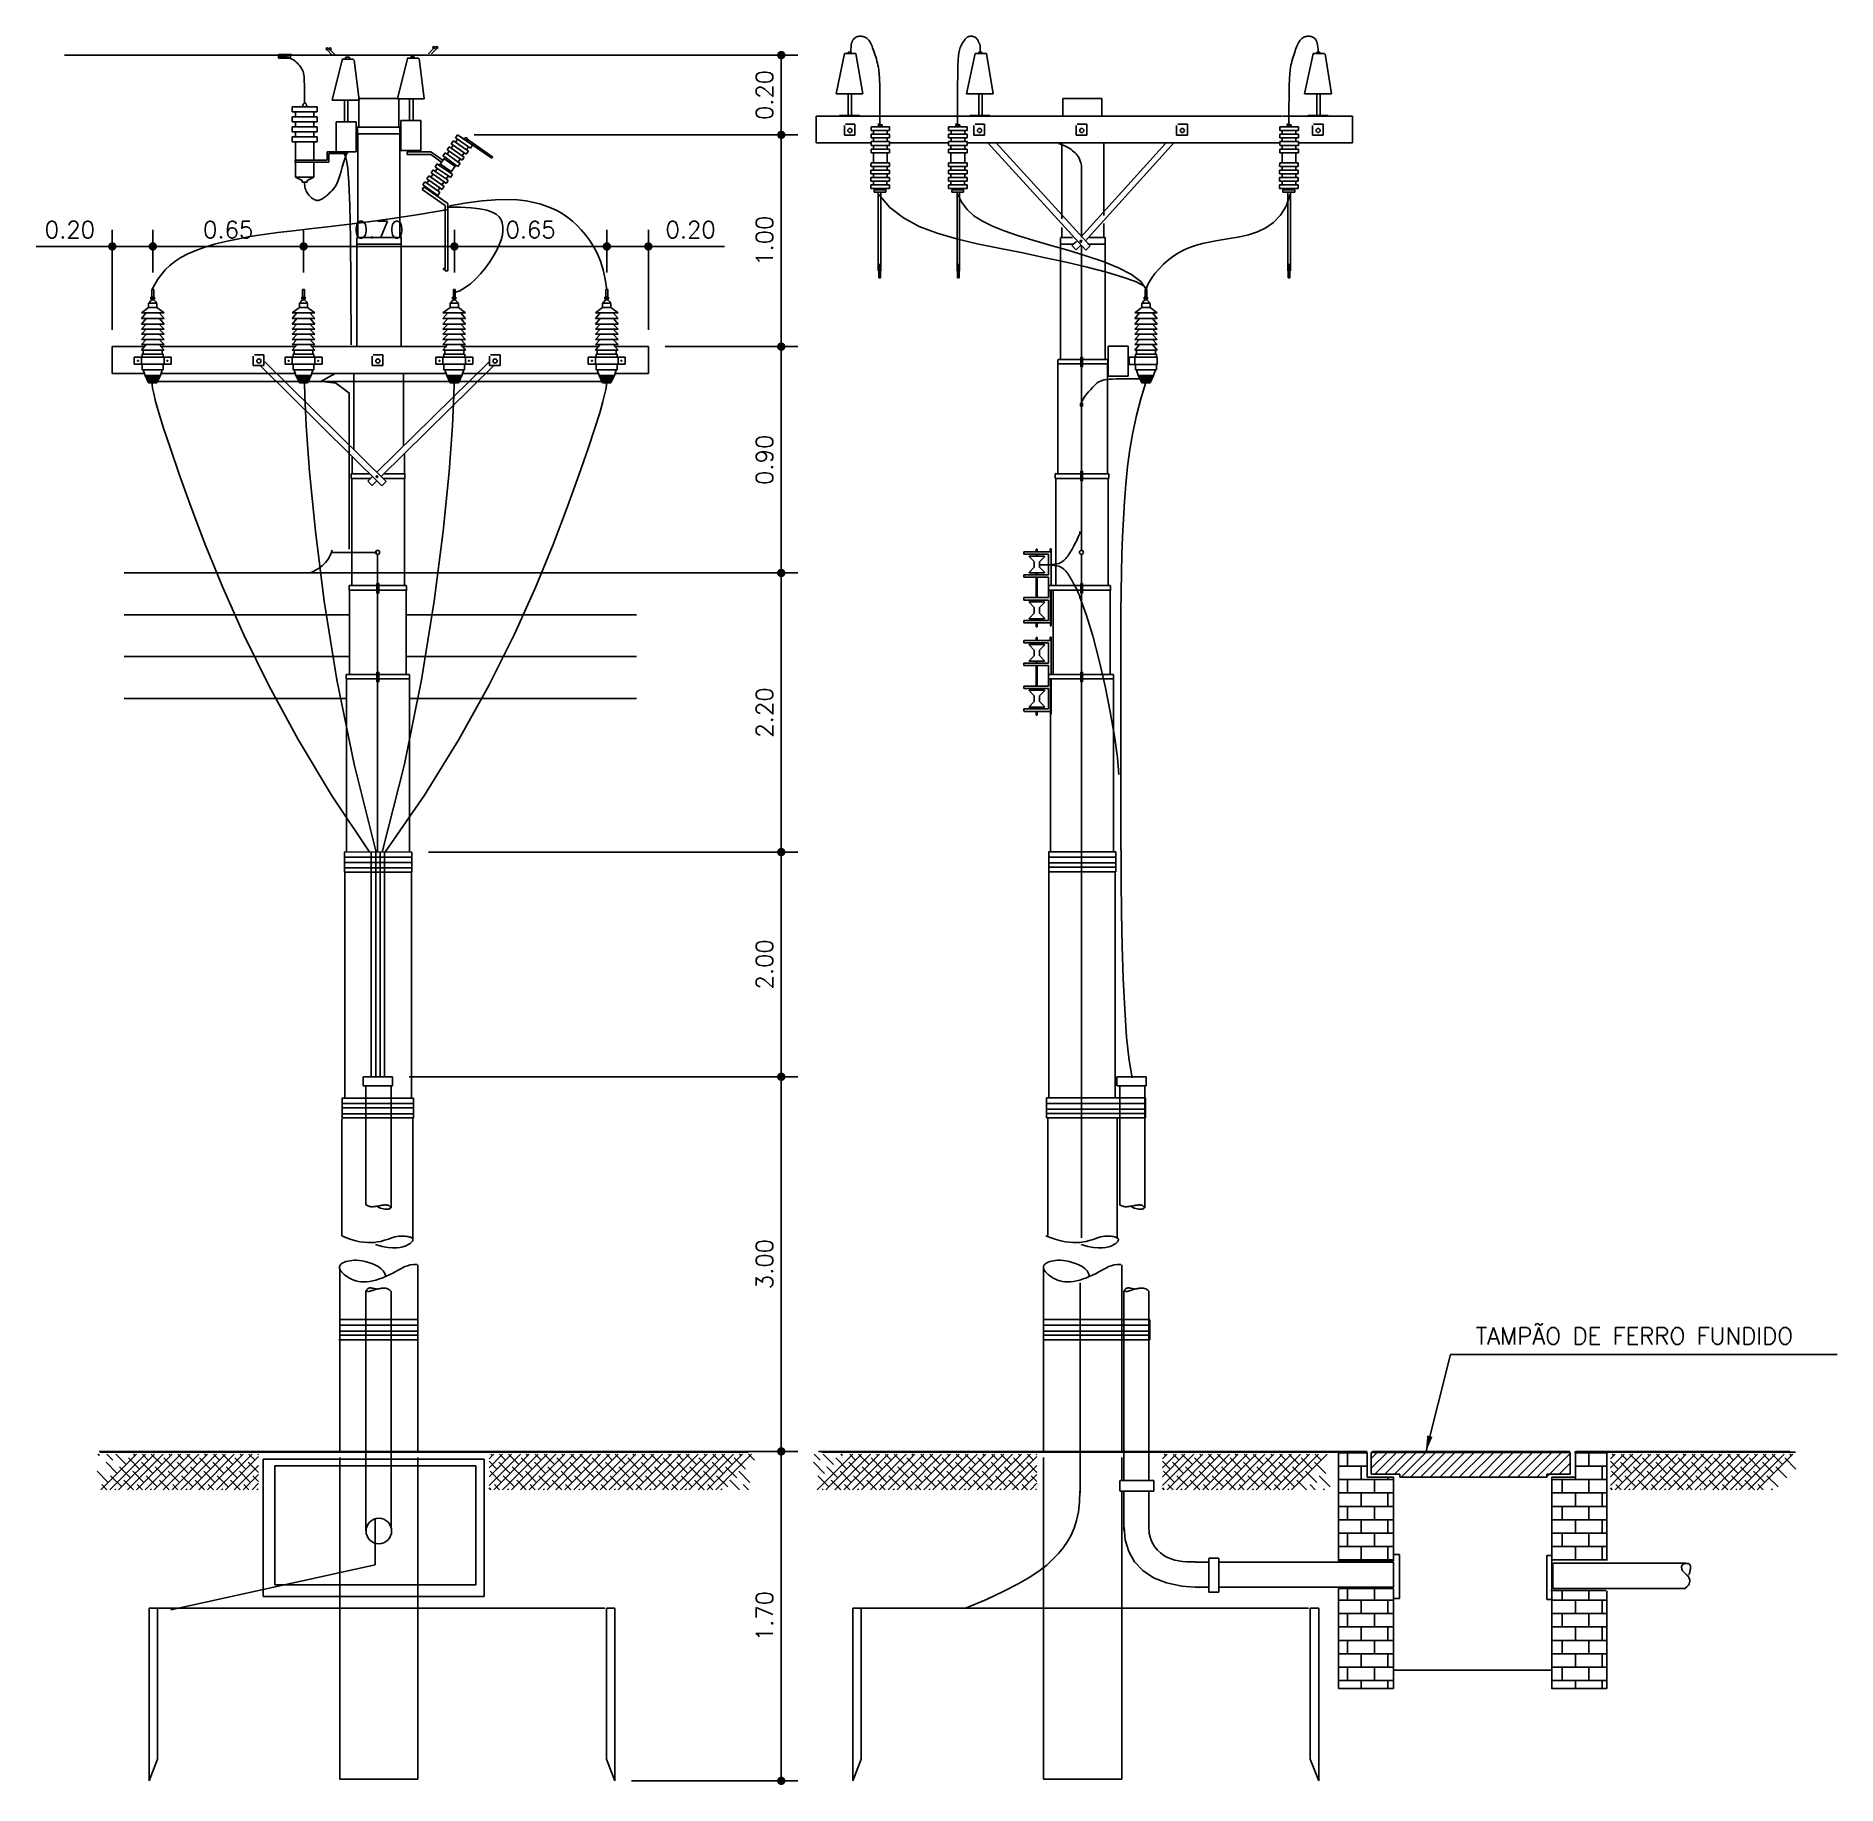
# Model space of a CAD drawing. Extents: x -0.4 to 10.4, y 0 to 10.5.
import ezdxf

# ---------------------------------------------------------------- set-up
doc = ezdxf.new("R2010")
doc.units = 0
doc.header["$LTSCALE"] = 250
doc.header["$MEASUREMENT"] = 0
doc.linetypes.add('DASHDOT', pattern=[1, 0.5, -0.25, 0, -0.25])
doc.linetypes.add('DASHED', pattern=[0.75, 0.5, -0.25])
doc.layers.get('0').update_dxf_attribs({"linetype": 'CONTINUOUS'})
doc.layers.get('DEFPOINTS').update_dxf_attribs({"linetype": 'CONTINUOUS'})
doc.layers.add('DETALHES', color=4, linetype='CONTINUOUS')
doc.styles.add('ROMANS', font='romans.shx')
doc.dimstyles.new('LINEAR', dxfattribs={"dimtxt": 0.1, "dimasz": 0.05, "dimexe": 0.1, "dimexo": 0.1, "dimgap": 0.05, "dimtad": 1, "dimtoh": 1, "dimzin": 1, "dimtxsty": 'ROMANS', "dimblk1": 'DOT', "dimblk2": 'DOT', "dimsah": 1, "dimcen": 0.09, "dimclrd": 1, "dimclre": 1, "dimclrt": 3, "dimazin": 3, "dimtfac": 1, "dimtofl": 0, "dimtmove": 0, "dimatfit": 3, "dimtolj": 1, "dimtzin": 1})
doc.dimstyles.new('TEXTO', dxfattribs={"dimtxt": 0.1, "dimasz": 0.1, "dimexe": 0.1, "dimexo": 0.3, "dimgap": 0.05, "dimtad": 1, "dimdec": 4, "dimzin": 0, "dimtxsty": 'ROMANS', "dimcen": 0.09, "dimclrd": 1, "dimclre": 1, "dimclrt": 3, "dimazin": 3, "dimtfac": 1, "dimtdec": 4, "dimtofl": 0, "dimtmove": 0, "dimatfit": 3, "dimtolj": 1, "dimtzin": 0})

msp = doc.modelspace()

# ---------------------------------------------------------------- texts
at = {"layer": 'DETALHES', "color": 3, "insert": (8.221, 2.705), "char_height": 0.1, "attachment_point": 4, "style": 'ROMANS'}
msp.add_mtext('\\A1;TAMPÃO DE FERRO FUNDIDO', dxfattribs=at)

# ---------------------------------------------------------------- blocks, each defined once
blk = doc.blocks.new('_DOT')
at = {"color": 0, "linetype": 'BYBLOCK'}
blk.add_line((-0.5, 0), (-1, 0), dxfattribs=at)
at = {"color": 0, "linetype": 'BYBLOCK', "const_width": 0.5}
blk.add_lwpolyline([(-0.25, 0, 1), (0.25, 0, 1)], format="xyb", close=True, dxfattribs=at)
blk = doc.blocks.new('*D12')
at = {"color": 1, "linetype": 'BYBLOCK'}
for p, q in [((0.083, 8.71), (0.083, 9.308)), ((0.325, 9.052), (0.325, 9.308)), ((0.083, 9.208), (-0.372, 9.208)), ((0.275, 9.208), (0.133, 9.208))]:
    blk.add_line(p, q, dxfattribs=at)
at = {"layer": 'DEFPOINTS', "color": 0, "linetype": 'BYBLOCK'}
for p in [(0.325, 9.208), (0.325, 8.952), (0.083, 8.61)]:
    blk.add_point(p, dxfattribs=at)
at = {"color": 1, "linetype": 'BYBLOCK', "xscale": 0.05, "yscale": 0.05, "zscale": 0.05, "rotation": 180}
blk.add_blockref('_DOT', (0.083, 9.208), dxfattribs=at)
at = {"color": 1, "linetype": 'BYBLOCK', "xscale": 0.05, "yscale": 0.05, "zscale": 0.05}
blk.add_blockref('_DOT', (0.325, 9.208), dxfattribs=at)
at = {"color": 3, "linetype": 'BYBLOCK', "insert": (-0.17, 9.308), "char_height": 0.1, "attachment_point": 5, "style": 'ROMANS'}
blk.add_mtext('\\A1;0.20', dxfattribs=at)
blk = doc.blocks.new('*D13')
at = {"color": 1, "linetype": 'BYBLOCK'}
for p, q in [((0.325, 9.052), (0.325, 9.308)), ((1.225, 9.052), (1.225, 9.308)), ((0.375, 9.208), (1.175, 9.208))]:
    blk.add_line(p, q, dxfattribs=at)
at = {"layer": 'DEFPOINTS', "color": 0, "linetype": 'BYBLOCK'}
for p in [(1.225, 9.208), (0.325, 8.952), (1.225, 8.952)]:
    blk.add_point(p, dxfattribs=at)
at = {"color": 1, "linetype": 'BYBLOCK', "xscale": 0.05, "yscale": 0.05, "zscale": 0.05, "rotation": 180}
blk.add_blockref('_DOT', (0.325, 9.208), dxfattribs=at)
at = {"color": 1, "linetype": 'BYBLOCK', "xscale": 0.05, "yscale": 0.05, "zscale": 0.05}
blk.add_blockref('_DOT', (1.225, 9.208), dxfattribs=at)
at = {"color": 3, "linetype": 'BYBLOCK', "insert": (0.775, 9.308), "char_height": 0.1, "attachment_point": 5, "style": 'ROMANS'}
blk.add_mtext('\\A1;0.65', dxfattribs=at)
blk = doc.blocks.new('*D14')
at = {"color": 1, "linetype": 'BYBLOCK'}
for p, q in [((1.225, 9.052), (1.225, 9.308)), ((2.125, 9.052), (2.125, 9.308)), ((1.275, 9.208), (2.075, 9.208))]:
    blk.add_line(p, q, dxfattribs=at)
at = {"layer": 'DEFPOINTS', "color": 0, "linetype": 'BYBLOCK'}
for p in [(2.125, 9.208), (1.225, 8.952), (2.125, 8.952)]:
    blk.add_point(p, dxfattribs=at)
at = {"color": 1, "linetype": 'BYBLOCK', "xscale": 0.05, "yscale": 0.05, "zscale": 0.05, "rotation": 180}
blk.add_blockref('_DOT', (1.225, 9.208), dxfattribs=at)
at = {"color": 1, "linetype": 'BYBLOCK', "xscale": 0.05, "yscale": 0.05, "zscale": 0.05}
blk.add_blockref('_DOT', (2.125, 9.208), dxfattribs=at)
at = {"color": 3, "linetype": 'BYBLOCK', "insert": (1.675, 9.308), "char_height": 0.1, "attachment_point": 5, "style": 'ROMANS'}
blk.add_mtext('\\A1;0.70', dxfattribs=at)
blk = doc.blocks.new('*D15')
at = {"color": 1, "linetype": 'BYBLOCK'}
for p, q in [((2.125, 9.052), (2.125, 9.308)), ((3.035, 9.052), (3.035, 9.308)), ((2.175, 9.208), (2.985, 9.208))]:
    blk.add_line(p, q, dxfattribs=at)
at = {"layer": 'DEFPOINTS', "color": 0, "linetype": 'BYBLOCK'}
for p in [(3.035, 9.208), (2.125, 8.952), (3.035, 8.952)]:
    blk.add_point(p, dxfattribs=at)
at = {"color": 1, "linetype": 'BYBLOCK', "xscale": 0.05, "yscale": 0.05, "zscale": 0.05, "rotation": 180}
blk.add_blockref('_DOT', (2.125, 9.208), dxfattribs=at)
at = {"color": 1, "linetype": 'BYBLOCK', "xscale": 0.05, "yscale": 0.05, "zscale": 0.05}
blk.add_blockref('_DOT', (3.035, 9.208), dxfattribs=at)
at = {"color": 3, "linetype": 'BYBLOCK', "insert": (2.58, 9.308), "char_height": 0.1, "attachment_point": 5, "style": 'ROMANS'}
blk.add_mtext('\\A1;0.65', dxfattribs=at)
blk = doc.blocks.new('*D16')
at = {"color": 1, "linetype": 'BYBLOCK'}
for p, q in [((3.035, 9.052), (3.035, 9.308)), ((3.283, 8.71), (3.283, 9.308)), ((3.085, 9.208), (3.233, 9.208)), ((3.283, 9.208), (3.737, 9.208))]:
    blk.add_line(p, q, dxfattribs=at)
at = {"layer": 'DEFPOINTS', "color": 0, "linetype": 'BYBLOCK'}
for p in [(3.283, 9.208), (3.035, 8.952), (3.283, 8.61)]:
    blk.add_point(p, dxfattribs=at)
at = {"color": 1, "linetype": 'BYBLOCK', "xscale": 0.05, "yscale": 0.05, "zscale": 0.05, "rotation": 180}
blk.add_blockref('_DOT', (3.035, 9.208), dxfattribs=at)
at = {"color": 1, "linetype": 'BYBLOCK', "xscale": 0.05, "yscale": 0.05, "zscale": 0.05}
blk.add_blockref('_DOT', (3.283, 9.208), dxfattribs=at)
at = {"color": 3, "linetype": 'BYBLOCK', "insert": (3.535, 9.308), "char_height": 0.1, "attachment_point": 5, "style": 'ROMANS'}
blk.add_mtext('\\A1;0.20', dxfattribs=at)
blk = doc.blocks.new('*D17')
at = {"color": 1, "linetype": 'BYBLOCK'}
for p, q in [((2.244, 10.35), (4.176, 10.35)), ((4.076, 9.924), (4.076, 10.3)), ((2.244, 9.874), (4.176, 9.874))]:
    blk.add_line(p, q, dxfattribs=at)
at = {"layer": 'DEFPOINTS', "color": 0, "linetype": 'BYBLOCK'}
for p in [(2.144, 10.35), (4.076, 10.35), (2.144, 9.874)]:
    blk.add_point(p, dxfattribs=at)
at = {"color": 1, "linetype": 'BYBLOCK', "xscale": 0.05, "yscale": 0.05, "zscale": 0.05}
for p, rotation in [((4.076, 10.35), 90), ((4.076, 9.874), 270)]:
    blk.add_blockref('_DOT', p, dxfattribs=dict(at, rotation=rotation))
at = {"color": 3, "linetype": 'BYBLOCK', "insert": (3.976, 10.112), "char_height": 0.1, "attachment_point": 5, "rotation": 90, "style": 'ROMANS'}
blk.add_mtext('\\A1;0.20', dxfattribs=at)
blk = doc.blocks.new('*D18')
at = {"color": 1, "linetype": 'BYBLOCK'}
for p, q in [((2.244, 9.874), (4.176, 9.874)), ((4.076, 9.824), (4.076, 8.66)), ((3.383, 8.61), (4.176, 8.61))]:
    blk.add_line(p, q, dxfattribs=at)
at = {"layer": 'DEFPOINTS', "color": 0, "linetype": 'BYBLOCK'}
for p in [(2.144, 9.874), (3.283, 8.61), (4.076, 8.61)]:
    blk.add_point(p, dxfattribs=at)
at = {"color": 1, "linetype": 'BYBLOCK', "xscale": 0.05, "yscale": 0.05, "zscale": 0.05}
for p, rotation in [((4.076, 9.874), 90), ((4.076, 8.61), 270)]:
    blk.add_blockref('_DOT', p, dxfattribs=dict(at, rotation=rotation))
at = {"color": 3, "linetype": 'BYBLOCK', "insert": (3.976, 9.242), "char_height": 0.1, "attachment_point": 5, "rotation": 90, "style": 'ROMANS'}
blk.add_mtext('\\A1;1.00', dxfattribs=at)
blk = doc.blocks.new('*D19')
at = {"color": 1, "linetype": 'BYBLOCK'}
for p, q in [((3.383, 8.61), (4.176, 8.61)), ((4.076, 8.56), (4.076, 7.309)), ((1.365, 7.259), (4.176, 7.259))]:
    blk.add_line(p, q, dxfattribs=at)
at = {"layer": 'DEFPOINTS', "color": 0, "linetype": 'BYBLOCK'}
for p in [(3.283, 8.61), (1.265, 7.259), (4.076, 7.259)]:
    blk.add_point(p, dxfattribs=at)
at = {"color": 1, "linetype": 'BYBLOCK', "xscale": 0.05, "yscale": 0.05, "zscale": 0.05}
for p, rotation in [((4.076, 8.61), 90), ((4.076, 7.259), 270)]:
    blk.add_blockref('_DOT', p, dxfattribs=dict(at, rotation=rotation))
at = {"color": 3, "linetype": 'BYBLOCK', "insert": (3.976, 7.934), "char_height": 0.1, "attachment_point": 5, "rotation": 90, "style": 'ROMANS'}
blk.add_mtext('\\A1;0.90', dxfattribs=at)
blk = doc.blocks.new('*D20')
at = {"color": 1, "linetype": 'BYBLOCK'}
for p, q in [((1.365, 7.259), (4.176, 7.259)), ((4.076, 7.209), (4.076, 5.643)), ((1.971, 5.593), (4.176, 5.593))]:
    blk.add_line(p, q, dxfattribs=at)
at = {"layer": 'DEFPOINTS', "color": 0, "linetype": 'BYBLOCK'}
for p in [(1.265, 7.259), (1.871, 5.593), (4.076, 5.593)]:
    blk.add_point(p, dxfattribs=at)
at = {"color": 1, "linetype": 'BYBLOCK', "xscale": 0.05, "yscale": 0.05, "zscale": 0.05}
for p, rotation in [((4.076, 7.259), 90), ((4.076, 5.593), 270)]:
    blk.add_blockref('_DOT', p, dxfattribs=dict(at, rotation=rotation))
at = {"color": 3, "linetype": 'BYBLOCK', "insert": (3.976, 6.426), "char_height": 0.1, "attachment_point": 5, "rotation": 90, "style": 'ROMANS'}
blk.add_mtext('\\A1;2.20', dxfattribs=at)
blk = doc.blocks.new('*D21')
at = {"color": 1, "linetype": 'BYBLOCK'}
for p, q in [((1.971, 5.593), (4.176, 5.593)), ((4.076, 5.543), (4.076, 4.302)), ((1.856, 4.252), (4.176, 4.252))]:
    blk.add_line(p, q, dxfattribs=at)
at = {"layer": 'DEFPOINTS', "color": 0, "linetype": 'BYBLOCK'}
for p in [(1.871, 5.593), (1.756, 4.252), (4.076, 4.252)]:
    blk.add_point(p, dxfattribs=at)
at = {"color": 1, "linetype": 'BYBLOCK', "xscale": 0.05, "yscale": 0.05, "zscale": 0.05}
for p, rotation in [((4.076, 5.593), 90), ((4.076, 4.252), 270)]:
    blk.add_blockref('_DOT', p, dxfattribs=dict(at, rotation=rotation))
at = {"color": 3, "linetype": 'BYBLOCK', "insert": (3.976, 4.923), "char_height": 0.1, "attachment_point": 5, "rotation": 90, "style": 'ROMANS'}
blk.add_mtext('\\A1;2.00', dxfattribs=at)
blk = doc.blocks.new('*D22')
at = {"color": 1, "linetype": 'BYBLOCK'}
for p, q in [((1.856, 4.252), (4.176, 4.252)), ((4.076, 4.202), (4.076, 2.066)), ((1.847, 2.016), (4.176, 2.016))]:
    blk.add_line(p, q, dxfattribs=at)
at = {"layer": 'DEFPOINTS', "color": 0, "linetype": 'BYBLOCK'}
for p in [(1.756, 4.252), (1.747, 2.016), (4.076, 2.016)]:
    blk.add_point(p, dxfattribs=at)
at = {"color": 1, "linetype": 'BYBLOCK', "xscale": 0.05, "yscale": 0.05, "zscale": 0.05}
for p, rotation in [((4.076, 4.252), 90), ((4.076, 2.016), 270)]:
    blk.add_blockref('_DOT', p, dxfattribs=dict(at, rotation=rotation))
at = {"color": 3, "linetype": 'BYBLOCK', "insert": (3.976, 3.134), "char_height": 0.1, "attachment_point": 5, "rotation": 90, "style": 'ROMANS'}
blk.add_mtext('\\A1;3.00', dxfattribs=at)
blk = doc.blocks.new('*D23')
at = {"color": 1, "linetype": 'BYBLOCK'}
for p, q in [((2.053, 2.016), (4.176, 2.016)), ((4.076, 1.966), (4.076, 0.1)), ((3.183, 0.05), (4.176, 0.05))]:
    blk.add_line(p, q, dxfattribs=at)
at = {"layer": 'DEFPOINTS', "color": 0, "linetype": 'BYBLOCK'}
for p in [(1.953, 2.016), (3.083, 0.05), (4.076, 0.05)]:
    blk.add_point(p, dxfattribs=at)
at = {"color": 1, "linetype": 'BYBLOCK', "xscale": 0.05, "yscale": 0.05, "zscale": 0.05}
for p, rotation in [((4.076, 2.016), 90), ((4.076, 0.05), 270)]:
    blk.add_blockref('_DOT', p, dxfattribs=dict(at, rotation=rotation))
at = {"color": 3, "linetype": 'BYBLOCK', "insert": (3.976, 1.033), "char_height": 0.1, "attachment_point": 5, "rotation": 90, "style": 'ROMANS'}
blk.add_mtext('\\A1;1.70', dxfattribs=at)

# ---------------------------------------------------------------- dimensions: what is measured, and where the dimension line sits
at = {"layer": 'DETALHES'}
for base, p1, p2, text, picture, middle in [((4.076, 10.35), (2.144, 9.874), (2.144, 10.35), '0.20', '*D17', (3.976, 10.112)), ((4.076, 8.61), (2.144, 9.874), (3.283, 8.61), '1.00', '*D18', (3.976, 9.242)), ((4.076, 7.259), (3.283, 8.61), (1.265, 7.259), '0.90', '*D19', (3.976, 7.934)), ((4.076, 5.593), (1.265, 7.259), (1.871, 5.593), '2.20', '*D20', (3.976, 6.426)), ((4.076, 4.252), (1.871, 5.593), (1.756, 4.252), '2.00', '*D21', (3.976, 4.923)), ((4.076, 2.016), (1.756, 4.252), (1.747, 2.016), '3.00', '*D22', (3.976, 3.134)), ((4.076, 0.05), (1.953, 2.016), (3.083, 0.05), '1.70', '*D23', (3.976, 1.033))]:
    dim = msp.add_linear_dim(base=base, p1=p1, p2=p2, angle=90, text=text, dimstyle='LINEAR', dxfattribs=at)
    dim.commit()
    dim.dimension.update_dxf_attribs({"geometry": picture, "text_midpoint": middle})
for base, p1, p2, picture, middle in [((0.325, 9.208), (0.083, 8.61), (0.325, 8.952), '*D12', (-0.17, 9.208)), ((3.283, 9.208), (3.035, 8.952), (3.283, 8.61), '*D16', (3.535, 9.208))]:
    dim = msp.add_linear_dim(base=base, p1=p1, p2=p2, text='0.20', dimstyle='LINEAR', dxfattribs=at)
    dim.commit()
    dim.dimension.update_dxf_attribs({"geometry": picture, "text_midpoint": middle, "dimtype": 160})
for base, p1, p2, text, picture, middle in [((1.225, 9.208), (0.325, 8.952), (1.225, 8.952), '0.65', '*D13', (0.775, 9.308)), ((2.125, 9.208), (1.225, 8.952), (2.125, 8.952), '0.70', '*D14', (1.675, 9.308)), ((3.035, 9.208), (2.125, 8.952), (3.035, 8.952), '0.65', '*D15', (2.58, 9.308))]:
    dim = msp.add_linear_dim(base=base, p1=p1, p2=p2, text=text, dimstyle='LINEAR', dxfattribs=at)
    dim.commit()
    dim.dimension.update_dxf_attribs({"geometry": picture, "text_midpoint": middle})

# ---------------------------------------------------------------- linework, layer by layer
at = {"color": 4, "linetype": 'DASHED'}
for p, q in [((1.441, 0.06), (1.907, 0.06)), ((5.642, 0.06), (6.109, 0.06))]:
    msp.add_line(p, q, dxfattribs=at)
at = {"layer": 'DETALHES', "color": 6}
for p, q in [((4.496, 10.421), (4.499, 10.43)), ((4.499, 10.43), (4.502, 10.437)), ((4.502, 10.437), (4.505, 10.442)), ((4.505, 10.442), (4.509, 10.447)), ((4.509, 10.447), (4.513, 10.451)), ((4.513, 10.451), (4.517, 10.454)), ((4.517, 10.454), (4.522, 10.457)), ((4.522, 10.457), (4.526, 10.459)), ((4.526, 10.459), (4.531, 10.461)), ((4.531, 10.461), (4.537, 10.462)), ((4.537, 10.462), (4.542, 10.463)), ((4.542, 10.463), (4.548, 10.463)), ((4.548, 10.463), (4.554, 10.463)), ((4.554, 10.463), (4.559, 10.462)), ((4.559, 10.462), (4.565, 10.461)), ((4.565, 10.461), (4.571, 10.459)), ((4.571, 10.459), (4.577, 10.457)), ((4.577, 10.457), (4.582, 10.454)), ((4.582, 10.454), (4.588, 10.45)), ((4.588, 10.45), (4.593, 10.446)), ((4.593, 10.446), (4.598, 10.44)), ((4.598, 10.44), (4.602, 10.434)), ((4.602, 10.434), (4.606, 10.427)), ((5.157, 10.423), (5.161, 10.429)), ((5.161, 10.429), (5.165, 10.434)), ((5.165, 10.434), (5.169, 10.44)), ((5.169, 10.44), (5.173, 10.445)), ((5.173, 10.445), (5.177, 10.45)), ((5.177, 10.45), (5.182, 10.454)), ((5.182, 10.454), (5.186, 10.457)), ((5.186, 10.457), (5.191, 10.46)), ((5.191, 10.46), (5.196, 10.462)), ((5.196, 10.462), (5.201, 10.463)), ((5.201, 10.463), (5.207, 10.464)), ((5.207, 10.464), (5.212, 10.464)), ((5.212, 10.464), (5.217, 10.463)), ((5.217, 10.463), (5.222, 10.462)), ((5.222, 10.462), (5.227, 10.46)), ((5.227, 10.46), (5.231, 10.458)), ((5.231, 10.458), (5.235, 10.456)), ((5.235, 10.456), (5.239, 10.453)), ((5.239, 10.453), (5.242, 10.45)), ((5.242, 10.45), (5.244, 10.446)), ((5.244, 10.446), (5.247, 10.443)), ((5.247, 10.443), (5.249, 10.44)), ((5.249, 10.44), (5.251, 10.436)), ((5.251, 10.436), (5.252, 10.433)), ((5.252, 10.433), (5.254, 10.43)), ((5.254, 10.43), (5.255, 10.427)), ((7.17, 10.434), (7.165, 10.427)), ((7.174, 10.44), (7.17, 10.434)), ((7.179, 10.446), (7.174, 10.44)), ((7.184, 10.45), (7.179, 10.446)), ((7.189, 10.454), (7.184, 10.45)), ((7.195, 10.457), (7.189, 10.454)), ((7.2, 10.459), (7.195, 10.457)), ((7.206, 10.461), (7.2, 10.459)), ((7.212, 10.462), (7.206, 10.461)), ((7.218, 10.463), (7.212, 10.462)), ((7.224, 10.463), (7.218, 10.463)), ((7.229, 10.463), (7.224, 10.463)), ((7.235, 10.462), (7.229, 10.463)), ((7.24, 10.461), (7.235, 10.462)), ((7.245, 10.459), (7.24, 10.461)), ((7.25, 10.457), (7.245, 10.459)), ((7.255, 10.454), (7.25, 10.457)), ((7.259, 10.451), (7.255, 10.454)), ((7.263, 10.447), (7.259, 10.451)), ((7.267, 10.442), (7.263, 10.447)), ((7.27, 10.437), (7.267, 10.442)), ((7.273, 10.43), (7.27, 10.437)), ((7.275, 10.421), (7.273, 10.43)), ((-0.202, 10.35), (3.348, 10.35)), ((1.076, 10.353), (1.076, 10.354)), ((1.076, 10.354), (1.088, 10.354)), ((1.076, 10.339), (1.076, 10.353)), ((1.076, 10.331), (1.076, 10.339)), ((1.101, 10.331), (1.076, 10.331)), ((1.086, 10.339), (1.081, 10.339)), ((1.108, 10.339), (1.086, 10.339)), ((1.088, 10.354), (1.102, 10.354)), ((1.124, 10.331), (1.101, 10.331)), ((1.102, 10.354), (1.124, 10.354)), ((1.127, 10.339), (1.108, 10.339)), ((1.124, 10.354), (1.153, 10.354)), ((1.142, 10.331), (1.124, 10.331)), ((1.147, 10.335), (1.127, 10.339)), ((1.138, 10.333), (1.129, 10.333)), ((1.146, 10.33), (1.138, 10.333)), ((1.155, 10.326), (1.146, 10.33)), ((1.147, 10.344), (1.147, 10.335)), ((1.164, 10.321), (1.155, 10.326)), ((1.172, 10.315), (1.164, 10.321)), ((4.491, 10.367), (4.492, 10.384)), ((4.492, 10.384), (4.493, 10.399)), ((4.493, 10.399), (4.494, 10.411)), ((4.494, 10.411), (4.496, 10.421)), ((4.606, 10.427), (4.61, 10.42)), ((4.61, 10.42), (4.614, 10.412)), ((4.614, 10.412), (4.618, 10.403)), ((4.618, 10.403), (4.621, 10.394)), ((4.621, 10.394), (4.625, 10.384)), ((4.625, 10.384), (4.629, 10.373)), ((4.629, 10.373), (4.633, 10.362)), ((4.633, 10.362), (4.636, 10.35)), ((4.636, 10.35), (4.64, 10.339)), ((4.64, 10.339), (4.644, 10.326)), ((4.644, 10.326), (4.647, 10.314)), ((5.131, 10.288), (5.132, 10.324)), ((5.132, 10.324), (5.134, 10.347)), ((5.134, 10.347), (5.136, 10.361)), ((5.136, 10.361), (5.138, 10.371)), ((5.138, 10.371), (5.14, 10.379)), ((5.14, 10.379), (5.143, 10.388)), ((5.143, 10.388), (5.145, 10.395)), ((5.145, 10.395), (5.148, 10.403)), ((5.148, 10.403), (5.151, 10.41)), ((5.151, 10.41), (5.154, 10.416)), ((5.154, 10.416), (5.157, 10.423)), ((5.255, 10.427), (5.256, 10.424)), ((5.256, 10.424), (5.257, 10.422)), ((5.257, 10.422), (5.259, 10.419)), ((5.259, 10.419), (5.26, 10.417)), ((5.26, 10.417), (5.26, 10.416)), ((5.26, 10.416), (5.261, 10.414)), ((5.261, 10.414), (5.262, 10.413)), ((5.262, 10.413), (5.262, 10.412)), ((5.262, 10.412), (5.263, 10.411)), ((5.263, 10.411), (5.263, 10.409)), ((5.263, 10.409), (5.263, 10.405)), ((5.263, 10.405), (5.263, 10.4)), ((5.263, 10.4), (5.263, 10.392)), ((5.263, 10.392), (5.263, 10.381)), ((5.263, 10.381), (5.263, 10.367)), ((7.128, 10.326), (7.124, 10.314)), ((7.131, 10.339), (7.128, 10.326)), ((7.135, 10.35), (7.131, 10.339)), ((7.139, 10.362), (7.135, 10.35)), ((7.143, 10.373), (7.139, 10.362)), ((7.146, 10.384), (7.143, 10.373)), ((7.15, 10.394), (7.146, 10.384)), ((7.154, 10.403), (7.15, 10.394)), ((7.158, 10.412), (7.154, 10.403)), ((7.161, 10.42), (7.158, 10.412)), ((7.165, 10.427), (7.161, 10.42)), ((7.277, 10.411), (7.275, 10.421)), ((7.279, 10.399), (7.277, 10.411)), ((7.28, 10.384), (7.279, 10.399)), ((7.28, 10.367), (7.28, 10.384)), ((1.181, 10.308), (1.172, 10.315)), ((1.188, 10.301), (1.181, 10.308)), ((1.195, 10.294), (1.188, 10.301)), ((1.201, 10.288), (1.195, 10.294)), ((1.207, 10.281), (1.201, 10.288)), ((1.211, 10.274), (1.207, 10.281)), ((1.215, 10.267), (1.211, 10.274)), ((1.219, 10.26), (1.215, 10.267)), ((1.222, 10.252), (1.219, 10.26)), ((1.224, 10.243), (1.222, 10.252)), ((1.226, 10.233), (1.224, 10.243)), ((1.228, 10.221), (1.226, 10.233)), ((1.229, 10.208), (1.228, 10.221)), ((4.647, 10.314), (4.65, 10.302)), ((4.65, 10.302), (4.653, 10.289)), ((4.653, 10.289), (4.656, 10.277)), ((4.656, 10.277), (4.658, 10.261)), ((4.658, 10.261), (4.66, 10.239)), ((4.66, 10.239), (4.662, 10.208)), ((5.129, 10.162), (5.13, 10.236)), ((5.13, 10.236), (5.131, 10.288)), ((7.111, 10.239), (7.109, 10.208)), ((7.113, 10.261), (7.111, 10.239)), ((7.116, 10.277), (7.113, 10.261)), ((7.118, 10.289), (7.116, 10.277)), ((7.121, 10.302), (7.118, 10.289)), ((7.124, 10.314), (7.121, 10.302)), ((1.229, 10.193), (1.229, 10.208)), ((1.23, 10.175), (1.229, 10.193)), ((1.23, 10.154), (1.23, 10.175)), ((1.23, 10.129), (1.23, 10.154)), ((1.231, 10.1), (1.23, 10.129)), ((4.662, 10.208), (4.664, 10.166)), ((4.664, 10.166), (4.665, 10.108)), ((4.665, 10.108), (4.665, 10.032)), ((5.129, 10.063), (5.129, 10.162)), ((7.107, 10.108), (7.106, 10.032)), ((7.108, 10.166), (7.107, 10.108)), ((7.109, 10.208), (7.108, 10.166)), ((1.231, 10.067), (1.231, 10.1)), ((4.665, 10.032), (4.665, 9.935)), ((5.128, 9.934), (5.129, 10.063)), ((7.106, 10.032), (7.106, 9.935)), ((5.749, 9.817), (5.733, 9.823)), ((5.763, 9.811), (5.749, 9.817)), ((5.776, 9.804), (5.763, 9.811)), ((5.787, 9.798), (5.776, 9.804)), ((5.798, 9.792), (5.787, 9.798)), ((5.807, 9.786), (5.798, 9.792)), ((5.815, 9.779), (5.807, 9.786)), ((1.449, 9.658), (1.456, 9.681)), ((1.456, 9.681), (1.464, 9.707)), ((1.464, 9.707), (1.473, 9.736)), ((1.468, 9.76), (1.475, 9.747)), ((1.473, 9.736), (1.484, 9.767)), ((1.475, 9.747), (1.482, 9.723)), ((1.482, 9.723), (1.489, 9.674)), ((5.823, 9.773), (5.815, 9.779)), ((5.83, 9.767), (5.823, 9.773)), ((5.837, 9.761), (5.83, 9.767)), ((5.843, 9.753), (5.837, 9.761)), ((5.849, 9.745), (5.843, 9.753)), ((5.854, 9.735), (5.849, 9.745)), ((5.859, 9.723), (5.854, 9.735)), ((5.864, 9.708), (5.859, 9.723)), ((5.868, 9.691), (5.864, 9.708)), ((5.868, 9.567), (5.868, 9.694)), ((1.231, 9.593), (1.231, 9.581)), ((1.231, 9.581), (1.232, 9.57)), ((1.232, 9.57), (1.233, 9.561)), ((1.412, 9.562), (1.419, 9.574)), ((1.419, 9.574), (1.426, 9.587)), ((1.426, 9.587), (1.432, 9.602)), ((1.432, 9.602), (1.438, 9.619)), ((1.438, 9.619), (1.443, 9.637)), ((1.443, 9.637), (1.449, 9.658)), ((1.489, 9.674), (1.495, 9.588)), ((1.495, 9.588), (1.5, 9.452)), ((1.233, 9.561), (1.235, 9.553)), ((1.235, 9.553), (1.238, 9.545)), ((1.238, 9.545), (1.241, 9.538)), ((1.241, 9.538), (1.244, 9.532)), ((1.244, 9.532), (1.248, 9.526)), ((1.248, 9.526), (1.253, 9.52)), ((1.253, 9.52), (1.257, 9.514)), ((1.257, 9.514), (1.262, 9.509)), ((1.262, 9.509), (1.267, 9.504)), ((1.267, 9.504), (1.272, 9.499)), ((1.272, 9.499), (1.278, 9.495)), ((1.278, 9.495), (1.283, 9.492)), ((1.283, 9.492), (1.288, 9.489)), ((1.288, 9.489), (1.292, 9.486)), ((1.292, 9.486), (1.297, 9.485)), ((1.297, 9.485), (1.302, 9.484)), ((1.302, 9.484), (1.306, 9.483)), ((1.306, 9.483), (1.311, 9.483)), ((1.311, 9.483), (1.315, 9.484)), ((1.315, 9.484), (1.319, 9.485)), ((1.319, 9.485), (1.324, 9.486)), ((1.324, 9.486), (1.328, 9.488)), ((1.328, 9.488), (1.332, 9.491)), ((1.332, 9.491), (1.337, 9.493)), ((1.337, 9.493), (1.342, 9.497)), ((1.342, 9.497), (1.347, 9.5)), ((1.347, 9.5), (1.353, 9.505)), ((1.353, 9.505), (1.359, 9.509)), ((1.359, 9.509), (1.366, 9.515)), ((1.366, 9.515), (1.373, 9.52)), ((1.373, 9.52), (1.38, 9.527)), ((1.38, 9.527), (1.388, 9.534)), ((1.388, 9.534), (1.396, 9.542)), ((1.396, 9.542), (1.404, 9.551)), ((1.404, 9.551), (1.412, 9.562)), ((2.2, 9.469), (2.095, 9.451)), ((2.291, 9.481), (2.2, 9.469)), ((2.371, 9.487), (2.291, 9.481)), ((2.44, 9.489), (2.371, 9.487)), ((2.501, 9.486), (2.44, 9.489)), ((2.554, 9.48), (2.501, 9.486)), ((2.6, 9.471), (2.554, 9.48)), ((2.641, 9.46), (2.6, 9.471)), ((4.725, 9.441), (4.659, 9.519)), ((5.154, 9.47), (5.13, 9.519)), ((5.185, 9.428), (5.154, 9.47)), ((5.868, 9.269), (5.868, 9.567)), ((7.09, 9.449), (7.114, 9.519)), ((1.484, 9.338), (1.612, 9.354)), ((1.5, 9.452), (1.504, 9.254)), ((1.612, 9.354), (1.755, 9.374)), ((1.755, 9.374), (1.912, 9.398)), ((1.912, 9.398), (2.087, 9.429)), ((2.16, 9.442), (2.08, 9.443)), ((2.225, 9.438), (2.16, 9.442)), ((2.277, 9.432), (2.225, 9.438)), ((2.319, 9.424), (2.277, 9.432)), ((2.351, 9.413), (2.319, 9.424)), ((2.375, 9.4), (2.351, 9.413)), ((2.392, 9.385), (2.375, 9.4)), ((2.404, 9.367), (2.392, 9.385)), ((2.411, 9.348), (2.404, 9.367)), ((2.679, 9.447), (2.641, 9.46)), ((2.714, 9.433), (2.679, 9.447)), ((2.745, 9.418), (2.714, 9.433)), ((2.775, 9.401), (2.745, 9.418)), ((2.803, 9.381), (2.775, 9.401)), ((2.83, 9.359), (2.803, 9.381)), ((2.855, 9.335), (2.83, 9.359)), ((4.806, 9.379), (4.725, 9.441)), ((4.9, 9.328), (4.806, 9.379)), ((5.226, 9.391), (5.185, 9.428)), ((5.277, 9.358), (5.226, 9.391)), ((5.337, 9.329), (5.277, 9.358)), ((7.015, 9.351), (7.056, 9.394)), ((7.056, 9.394), (7.09, 9.449)), ((0.759, 9.237), (0.829, 9.252)), ((0.829, 9.252), (0.905, 9.267)), ((0.905, 9.267), (0.986, 9.28)), ((0.986, 9.28), (1.072, 9.291)), ((1.072, 9.291), (1.163, 9.302)), ((1.163, 9.302), (1.261, 9.313)), ((1.261, 9.313), (1.368, 9.325)), ((1.368, 9.325), (1.484, 9.338)), ((1.504, 9.254), (1.507, 8.981)), ((2.393, 9.217), (2.404, 9.247)), ((2.404, 9.247), (2.412, 9.275)), ((2.415, 9.326), (2.411, 9.348)), ((2.412, 9.275), (2.415, 9.302)), ((2.415, 9.302), (2.415, 9.326)), ((2.881, 9.308), (2.855, 9.335)), ((2.907, 9.278), (2.881, 9.308)), ((2.932, 9.245), (2.907, 9.278)), ((2.956, 9.208), (2.932, 9.245)), ((5.006, 9.287), (4.9, 9.328)), ((5.122, 9.253), (5.006, 9.287)), ((5.245, 9.224), (5.122, 9.253)), ((5.407, 9.301), (5.337, 9.329)), ((5.487, 9.273), (5.407, 9.301)), ((5.578, 9.245), (5.487, 9.273)), ((5.68, 9.216), (5.578, 9.245)), ((6.671, 9.241), (6.716, 9.249)), ((6.716, 9.249), (6.763, 9.257)), ((6.763, 9.257), (6.814, 9.266)), ((6.814, 9.266), (6.866, 9.278)), ((6.866, 9.278), (6.918, 9.295)), ((6.918, 9.295), (6.969, 9.319)), ((6.969, 9.319), (7.015, 9.351)), ((0.457, 9.119), (0.493, 9.142)), ((0.493, 9.142), (0.534, 9.164)), ((0.534, 9.164), (0.581, 9.184)), ((0.581, 9.184), (0.635, 9.203)), ((0.635, 9.203), (0.694, 9.221)), ((0.694, 9.221), (0.759, 9.237)), ((2.337, 9.117), (2.359, 9.152)), ((2.359, 9.152), (2.378, 9.185)), ((2.378, 9.185), (2.393, 9.217)), ((2.978, 9.167), (2.956, 9.208)), ((2.997, 9.12), (2.978, 9.167)), ((5.374, 9.197), (5.245, 9.224)), ((5.508, 9.171), (5.374, 9.197)), ((5.643, 9.143), (5.508, 9.171)), ((5.776, 9.114), (5.643, 9.143)), ((5.787, 9.185), (5.68, 9.216)), ((5.894, 9.152), (5.787, 9.185)), ((5.868, 9.047), (5.868, 9.209)), ((5.997, 9.118), (5.894, 9.152)), ((6.388, 9.129), (6.419, 9.152)), ((6.419, 9.152), (6.452, 9.172)), ((6.452, 9.172), (6.485, 9.19)), ((6.485, 9.19), (6.519, 9.204)), ((6.519, 9.204), (6.554, 9.215)), ((6.554, 9.215), (6.591, 9.225)), ((6.591, 9.225), (6.63, 9.234)), ((6.63, 9.234), (6.671, 9.241)), ((0.355, 9.012), (0.376, 9.041)), ((0.376, 9.041), (0.399, 9.069)), ((0.399, 9.069), (0.426, 9.094)), ((0.426, 9.094), (0.457, 9.119)), ((2.253, 9.014), (2.283, 9.046)), ((2.283, 9.046), (2.311, 9.081)), ((2.311, 9.081), (2.337, 9.117)), ((3.014, 9.069), (2.997, 9.12)), ((3.026, 9.012), (3.014, 9.069)), ((5.902, 9.084), (5.776, 9.114)), ((5.868, 8.915), (5.868, 9.047)), ((6.017, 9.054), (5.902, 9.084)), ((6.089, 9.081), (5.997, 9.118)), ((6.114, 9.025), (6.017, 9.054)), ((6.166, 9.041), (6.089, 9.081)), ((6.223, 8.999), (6.166, 9.041)), ((6.285, 9.015), (6.306, 9.046)), ((6.306, 9.046), (6.331, 9.075)), ((6.331, 9.075), (6.358, 9.103)), ((6.358, 9.103), (6.388, 9.129)), ((0.319, 8.949), (0.337, 8.981)), ((0.337, 8.981), (0.355, 9.012)), ((1.507, 8.981), (1.508, 8.62)), ((2.126, 8.934), (2.158, 8.944)), ((2.158, 8.944), (2.189, 8.962)), ((2.189, 8.962), (2.221, 8.985)), ((2.221, 8.985), (2.253, 9.014)), ((3.034, 8.949), (3.026, 9.012)), ((6.19, 8.998), (6.114, 9.025)), ((6.24, 8.973), (6.19, 8.998)), ((6.253, 8.955), (6.223, 8.999)), ((6.259, 8.952), (6.24, 8.973)), ((6.254, 8.955), (6.267, 8.985)), ((6.267, 8.985), (6.285, 9.015)), ((5.868, 7.393), (5.868, 8.914)), ((0.321, 8.4), (0.321, 8.384)), ((1.23, 8.394), (1.232, 8.319)), ((1.413, 8.45), (1.323, 8.4)), ((1.335, 8.401), (1.327, 8.401)), ((1.417, 8.391), (1.335, 8.401)), ((1.47, 8.354), (1.417, 8.391)), ((5.953, 8.386), (5.944, 8.377)), ((5.962, 8.393), (5.953, 8.386)), ((5.972, 8.399), (5.962, 8.393)), ((5.982, 8.404), (5.972, 8.399)), ((5.992, 8.407), (5.982, 8.404)), ((6.004, 8.411), (5.992, 8.407)), ((6.018, 8.413), (6.004, 8.411)), ((6.034, 8.415), (6.018, 8.413)), ((6.053, 8.416), (6.034, 8.415)), ((6.076, 8.417), (6.053, 8.416)), ((6.104, 8.417), (6.076, 8.417)), ((6.138, 8.418), (6.104, 8.417)), ((6.178, 8.418), (6.138, 8.418)), ((6.226, 8.418), (6.178, 8.418)), ((6.222, 8.298), (6.253, 8.395)), ((0.321, 8.384), (0.323, 8.362)), ((0.323, 8.362), (0.33, 8.33)), ((0.33, 8.33), (0.341, 8.282)), ((0.341, 8.282), (0.361, 8.215)), ((1.232, 8.319), (1.241, 8.137)), ((1.496, 8.333), (1.47, 8.354)), ((1.497, 8.337), (1.497, 7.402)), ((5.934, 8.367), (5.923, 8.355)), ((5.944, 8.377), (5.934, 8.367)), ((6.196, 8.199), (6.222, 8.298)), ((0.361, 8.215), (0.389, 8.123)), ((5.874, 8.273), (5.863, 8.273)), ((5.863, 8.273), (5.863, 8.255)), ((5.863, 8.255), (5.864, 8.255)), ((5.872, 8.273), (5.864, 8.273)), ((5.864, 8.273), (5.864, 8.256)), ((5.872, 8.272), (5.864, 8.272)), ((5.864, 8.272), (5.864, 8.256)), ((5.864, 8.256), (5.872, 8.256)), ((5.864, 8.256), (5.87, 8.256)), ((5.864, 8.255), (5.874, 8.255)), ((5.864, 8.255), (5.872, 8.255)), ((5.866, 8.271), (5.865, 8.271)), ((5.865, 8.271), (5.865, 8.257)), ((5.87, 8.269), (5.865, 8.269)), ((5.865, 8.269), (5.865, 8.258)), ((5.865, 8.258), (5.869, 8.258)), ((5.865, 8.257), (5.87, 8.257)), ((5.87, 8.271), (5.866, 8.271)), ((5.869, 8.266), (5.866, 8.266)), ((5.866, 8.266), (5.866, 8.263)), ((5.866, 8.263), (5.866, 8.261)), ((5.866, 8.261), (5.867, 8.261)), ((5.867, 8.261), (5.867, 8.26)), ((5.867, 8.26), (5.868, 8.26)), ((5.869, 8.258), (5.869, 8.266)), ((5.87, 8.256), (5.87, 8.271)), ((5.87, 8.257), (5.87, 8.269)), ((5.872, 8.255), (5.872, 8.273)), ((5.872, 8.256), (5.872, 8.272)), ((5.872, 8.256), (5.872, 8.256)), ((5.874, 8.255), (5.874, 8.273)), ((6.174, 8.098), (6.196, 8.199)), ((0.389, 8.123), (0.43, 8.002)), ((1.241, 8.137), (1.26, 7.862)), ((2.113, 8.137), (2.093, 7.862)), ((2.964, 8.123), (2.924, 8.002)), ((6.157, 7.996), (6.174, 8.098)), ((0.43, 8.002), (0.483, 7.848)), ((2.924, 8.002), (2.87, 7.848)), ((6.143, 7.894), (6.157, 7.996)), ((0.483, 7.848), (0.552, 7.655)), ((1.26, 7.862), (1.295, 7.508)), ((2.093, 7.862), (2.058, 7.508)), ((2.87, 7.848), (2.801, 7.655)), ((6.133, 7.79), (6.143, 7.894)), ((6.124, 7.686), (6.133, 7.79)), ((0.552, 7.655), (0.638, 7.429)), ((2.801, 7.655), (2.715, 7.429)), ((6.118, 7.581), (6.124, 7.686)), ((6.113, 7.477), (6.118, 7.581)), ((0.638, 7.429), (0.743, 7.173)), ((1.295, 7.508), (1.348, 7.09)), ((2.058, 7.508), (2.005, 7.09)), ((2.715, 7.429), (2.609, 7.173)), ((5.819, 7.414), (5.823, 7.422)), ((5.823, 7.422), (5.828, 7.431)), ((5.828, 7.431), (5.833, 7.44)), ((5.833, 7.44), (5.838, 7.449)), ((5.838, 7.449), (5.842, 7.459)), ((5.842, 7.459), (5.847, 7.468)), ((5.847, 7.468), (5.851, 7.478)), ((5.851, 7.478), (5.855, 7.486)), ((5.855, 7.486), (5.858, 7.494)), ((5.858, 7.494), (5.859, 7.501)), ((5.859, 7.501), (5.86, 7.507)), ((6.109, 7.37), (6.113, 7.477)), ((1.356, 7.322), (1.338, 7.304)), ((1.372, 7.342), (1.356, 7.322)), ((1.386, 7.367), (1.372, 7.342)), ((1.396, 7.396), (1.386, 7.367)), ((1.392, 7.382), (1.663, 7.382)), ((1.667, 7.373), (1.667, 5.594)), ((5.691, 7.31), (5.707, 7.311)), ((5.707, 7.311), (5.721, 7.314)), ((5.721, 7.314), (5.732, 7.316)), ((5.732, 7.316), (5.741, 7.32)), ((5.741, 7.32), (5.749, 7.324)), ((5.749, 7.324), (5.756, 7.329)), ((5.756, 7.329), (5.763, 7.334)), ((5.763, 7.334), (5.769, 7.34)), ((5.769, 7.34), (5.775, 7.346)), ((5.775, 7.346), (5.781, 7.353)), ((5.781, 7.353), (5.786, 7.36)), ((5.786, 7.36), (5.791, 7.367)), ((5.791, 7.367), (5.796, 7.375)), ((5.796, 7.375), (5.801, 7.382)), ((5.801, 7.382), (5.805, 7.39)), ((5.805, 7.39), (5.81, 7.398)), ((5.81, 7.398), (5.814, 7.406)), ((5.814, 7.406), (5.819, 7.414)), ((5.868, 7.373), (5.868, 3.29)), ((6.107, 7.261), (6.109, 7.37)), ((0.153, 7.26), (1.508, 7.26)), ((1.282, 7.267), (1.265, 7.259)), ((1.3, 7.277), (1.282, 7.267)), ((1.319, 7.289), (1.3, 7.277)), ((1.338, 7.304), (1.319, 7.289)), ((1.831, 7.26), (3.213, 7.26)), ((5.617, 7.307), (5.646, 7.308)), ((5.617, 7.307), (5.646, 7.307)), ((5.646, 7.308), (5.671, 7.308)), ((5.646, 7.307), (5.671, 7.307)), ((5.671, 7.308), (5.691, 7.31)), ((5.671, 7.307), (5.691, 7.305)), ((5.691, 7.305), (5.707, 7.304)), ((5.707, 7.304), (5.721, 7.301)), ((5.721, 7.301), (5.732, 7.299)), ((5.732, 7.299), (5.741, 7.295)), ((5.741, 7.295), (5.749, 7.291)), ((5.749, 7.291), (5.756, 7.286)), ((5.756, 7.286), (5.763, 7.281)), ((5.763, 7.281), (5.769, 7.275)), ((5.769, 7.275), (5.775, 7.269)), ((5.775, 7.269), (5.781, 7.262)), ((5.781, 7.262), (5.786, 7.255)), ((5.786, 7.255), (5.791, 7.248)), ((5.791, 7.248), (5.796, 7.24)), ((5.796, 7.24), (5.801, 7.233)), ((5.801, 7.233), (5.805, 7.225)), ((5.805, 7.225), (5.81, 7.217)), ((5.81, 7.217), (5.814, 7.209)), ((5.814, 7.209), (5.819, 7.201)), ((6.105, 7.146), (6.107, 7.261)), ((0.743, 7.173), (0.869, 6.89)), ((2.609, 7.173), (2.481, 6.89)), ((5.819, 7.201), (5.823, 7.193)), ((5.823, 7.193), (5.828, 7.184)), ((5.828, 7.184), (5.833, 7.175)), ((5.833, 7.175), (5.838, 7.166)), ((5.838, 7.166), (5.842, 7.156)), ((5.842, 7.156), (5.847, 7.147)), ((5.847, 7.147), (5.851, 7.137)), ((5.851, 7.137), (5.855, 7.129)), ((5.855, 7.129), (5.858, 7.121)), ((5.858, 7.121), (5.859, 7.114)), ((5.859, 7.114), (5.896, 7.011)), ((5.859, 7.114), (5.86, 7.108)), ((6.104, 7.026), (6.105, 7.146)), ((0.153, 7.01), (1.495, 7.01)), ((1.348, 7.09), (1.424, 6.622)), ((1.842, 7.01), (3.213, 7.01)), ((2.005, 7.09), (1.929, 6.622)), ((5.896, 7.011), (5.935, 6.883)), ((6.103, 6.898), (6.104, 7.026)), ((0.869, 6.89), (1.018, 6.587)), ((2.481, 6.89), (2.33, 6.587)), ((5.935, 6.883), (5.973, 6.737)), ((6.103, 6.761), (6.103, 6.898)), ((0.153, 6.76), (1.497, 6.76)), ((1.842, 6.76), (3.213, 6.76)), ((5.973, 6.737), (6.009, 6.583)), ((6.103, 6.613), (6.103, 6.761)), ((1.018, 6.587), (1.192, 6.266)), ((1.424, 6.622), (1.526, 6.118)), ((1.929, 6.622), (1.827, 6.118)), ((2.33, 6.587), (2.152, 6.266)), ((6.009, 6.583), (6.04, 6.43)), ((6.103, 6.454), (6.103, 6.613)), ((0.153, 6.51), (1.48, 6.51)), ((1.857, 6.51), (3.213, 6.51)), ((6.103, 6.29), (6.103, 6.454)), ((6.04, 6.43), (6.066, 6.285)), ((1.192, 6.266), (1.392, 5.932)), ((2.152, 6.266), (1.946, 5.932)), ((6.066, 6.285), (6.083, 6.158)), ((6.103, 6.128), (6.103, 6.29)), ((6.083, 6.158), (6.091, 6.057)), ((6.103, 5.976), (6.103, 6.128)), ((1.526, 6.118), (1.659, 5.592)), ((1.827, 6.118), (1.694, 5.592)), ((1.392, 5.932), (1.621, 5.59)), ((1.946, 5.932), (1.709, 5.59)), ((6.103, 5.84), (6.103, 5.976)), ((6.103, 5.729), (6.103, 5.84)), ((6.103, 5.649), (6.103, 5.729)), ((6.103, 5.607), (6.103, 5.649)), ((6.106, 5.426), (6.105, 5.609)), ((1.628, 4.251), (1.628, 5.59)), ((1.656, 4.251), (1.656, 5.59)), ((1.681, 4.251), (1.681, 5.59)), ((1.708, 4.251), (1.708, 5.59)), ((6.108, 5.231), (6.106, 5.426)), ((6.111, 5.033), (6.108, 5.231)), ((6.117, 4.838), (6.111, 5.033)), ((6.126, 4.654), (6.117, 4.838)), ((6.137, 4.489), (6.126, 4.654)), ((6.152, 4.35), (6.137, 4.489)), ((6.17, 4.245), (6.152, 4.35))]:
    msp.add_line(p, q, dxfattribs=at)
at = {"layer": 'DETALHES', "color": 4}
for p, q in [((1.365, 10.382), (1.394, 10.352)), ((1.384, 10.382), (1.413, 10.352)), ((2.001, 10.39), (1.97, 10.358)), ((2.021, 10.39), (1.989, 10.358)), ((4.475, 9.988), (4.475, 10.118)), ((4.496, 10.118), (4.496, 9.988)), ((5.255, 9.988), (5.255, 10.118)), ((5.275, 10.118), (5.275, 9.988)), ((7.272, 9.988), (7.272, 10.118)), ((7.293, 10.118), (7.293, 9.988)), ((1.476, 10.082), (1.396, 10.082)), ((1.555, 10.092), (1.793, 10.092)), ((1.555, 9.92), (1.555, 10.091)), ((1.865, 10.09), (1.785, 10.09)), ((1.793, 9.92), (1.793, 10.091)), ((1.858, 10.089), (1.878, 10.089)), ((5.757, 10.092), (5.99, 10.092)), ((5.757, 9.986), (5.757, 10.091)), ((5.99, 9.986), (5.99, 10.092)), ((1.546, 9.92), (1.545, 9.92)), ((1.546, 9.92), (1.8, 9.92)), ((1.546, 9.88), (1.546, 9.92)), ((1.8, 9.911), (1.8, 9.92)), ((1.8, 9.88), (1.8, 9.911)), ((1.805, 9.92), (1.805, 9.88)), ((4.285, 9.826), (4.285, 9.986)), ((4.285, 9.986), (4.476, 9.986)), ((4.543, 9.989), (4.423, 9.989)), ((4.47, 9.986), (7.069, 9.986)), ((5.322, 9.989), (5.202, 9.989)), ((7.072, 9.986), (7.289, 9.986)), ((7.34, 9.989), (7.22, 9.989)), ((7.284, 9.986), (7.485, 9.986)), ((7.485, 9.986), (7.485, 9.826)), ((1.8, 9.88), (1.546, 9.88)), ((1.548, 9.88), (1.548, 9.26)), ((1.799, 9.88), (1.799, 9.26)), ((2.234, 9.812), (2.221, 9.794)), ((2.222, 9.82), (2.234, 9.812)), ((4.477, 9.826), (4.285, 9.826)), ((4.61, 9.826), (4.449, 9.826)), ((5.079, 9.826), (4.724, 9.826)), ((7.048, 9.826), (5.186, 9.826)), ((5.894, 9.185), (5.31, 9.826)), ((5.92, 9.211), (5.357, 9.828)), ((5.75, 9.824), (5.75, 9.373)), ((5.864, 9.263), (6.369, 9.823)), ((5.89, 9.239), (6.422, 9.828)), ((6.001, 9.824), (6.001, 9.393)), ((7.485, 9.826), (7.165, 9.826)), ((1.486, 9.762), (1.486, 9.772)), ((2.348, 9.734), (2.355, 9.74)), ((1.811, 9.262), (1.542, 9.262)), ((1.542, 8.608), (1.542, 9.26)), ((1.807, 8.608), (1.807, 9.262)), ((5.814, 9.262), (5.743, 9.262)), ((5.743, 8.534), (5.743, 9.26)), ((5.75, 9.322), (5.75, 9.262)), ((6.009, 9.262), (5.914, 9.262)), ((6.001, 9.344), (6.001, 9.262)), ((6.009, 8.531), (6.009, 9.262)), ((1.811, 9.222), (1.542, 9.222)), ((5.82, 9.222), (5.743, 9.222)), ((5.811, 9.213), (5.838, 9.238)), ((5.836, 9.188), (5.811, 9.213)), ((5.836, 9.188), (5.865, 9.216)), ((5.894, 9.185), (5.92, 9.211)), ((6.009, 9.222), (5.907, 9.222)), ((0.083, 8.61), (0.274, 8.61)), ((0.083, 8.45), (0.083, 8.61)), ((0.372, 8.61), (1.175, 8.61)), ((1.274, 8.61), (2.079, 8.61)), ((2.17, 8.61), (2.867, 8.61)), ((2.87, 8.61), (2.987, 8.61)), ((3.082, 8.61), (3.283, 8.61)), ((3.283, 8.61), (3.283, 8.45)), ((1.692, 7.779), (0.963, 8.5)), ((1.718, 7.805), (0.993, 8.52)), ((1.662, 7.86), (2.333, 8.52)), ((1.687, 7.835), (2.363, 8.5)), ((5.727, 8.534), (5.727, 8.534)), ((5.727, 8.507), (5.727, 8.534)), ((5.727, 7.849), (5.727, 8.509)), ((5.727, 8.507), (5.727, 8.507)), ((5.728, 8.534), (5.864, 8.534)), ((5.864, 8.507), (5.728, 8.507)), ((5.864, 8.493), (5.864, 8.547)), ((5.864, 8.547), (5.875, 8.547)), ((5.864, 8.489), (5.864, 8.509)), ((5.875, 8.547), (5.875, 8.489)), ((5.875, 8.534), (6.025, 8.534)), ((6.023, 8.507), (5.875, 8.507)), ((6.023, 7.85), (6.023, 8.507)), ((0.275, 8.45), (0.083, 8.45)), ((1.176, 8.45), (0.373, 8.45)), ((2.075, 8.45), (1.273, 8.45)), ((1.525, 7.995), (1.525, 8.45)), ((1.822, 8.018), (1.822, 8.45)), ((2.124, 8.394), (2.122, 8.319)), ((2.985, 8.45), (2.177, 8.45)), ((3.283, 8.45), (3.083, 8.45)), ((5.875, 8.489), (5.864, 8.489)), ((6.229, 8.394), (6.207, 8.437)), ((2.122, 8.319), (2.113, 8.137)), ((3.012, 8.282), (2.993, 8.215)), ((3.024, 8.33), (3.012, 8.282)), ((3.03, 8.362), (3.024, 8.33)), ((3.032, 8.384), (3.03, 8.362)), ((2.993, 8.215), (2.964, 8.123)), ((1.514, 7.849), (1.514, 7.956)), ((1.828, 7.849), (1.828, 7.973)), ((1.509, 7.823), (1.509, 7.85)), ((1.509, 7.85), (1.62, 7.85)), ((1.703, 7.85), (1.83, 7.85)), ((1.83, 7.823), (1.83, 7.85)), ((5.711, 7.85), (5.822, 7.85)), ((5.711, 7.823), (5.711, 7.85)), ((5.816, 7.85), (5.863, 7.85)), ((5.864, 7.867), (5.875, 7.867)), ((5.864, 7.813), (5.864, 7.867)), ((5.875, 7.867), (5.875, 7.809)), ((5.875, 7.85), (6.032, 7.85)), ((6.032, 7.823), (6.032, 7.85)), ((1.626, 7.823), (1.509, 7.823)), ((1.513, 7.184), (1.513, 7.823)), ((1.609, 7.807), (1.637, 7.834)), ((1.634, 7.782), (1.609, 7.807)), ((1.634, 7.782), (1.662, 7.809)), ((1.692, 7.779), (1.718, 7.805)), ((1.83, 7.823), (1.699, 7.823)), ((1.827, 7.184), (1.827, 7.823)), ((5.828, 7.823), (5.711, 7.823)), ((5.715, 7.184), (5.715, 7.823)), ((5.863, 7.823), (5.811, 7.823)), ((5.864, 7.809), (5.864, 7.83)), ((5.875, 7.809), (5.864, 7.809)), ((6.032, 7.823), (5.875, 7.823)), ((6.028, 7.184), (6.028, 7.823)), ((1.496, 7.184), (1.663, 7.184)), ((1.496, 7.157), (1.496, 7.184)), ((1.662, 7.157), (1.496, 7.157)), ((1.498, 6.653), (1.498, 7.157)), ((1.662, 7.143), (1.662, 7.197)), ((1.662, 7.197), (1.674, 7.197)), ((1.662, 7.139), (1.662, 7.159)), ((1.674, 7.139), (1.662, 7.139)), ((1.673, 7.184), (1.839, 7.184)), ((1.837, 7.157), (1.673, 7.157)), ((1.674, 7.197), (1.674, 7.139)), ((1.837, 6.653), (1.837, 7.157)), ((1.839, 7.155), (1.839, 7.182)), ((5.672, 7.184), (5.864, 7.184)), ((5.864, 7.157), (5.672, 7.157)), ((5.7, 6.653), (5.7, 7.157)), ((5.864, 7.197), (5.875, 7.197)), ((5.864, 7.143), (5.864, 7.197)), ((5.864, 7.139), (5.864, 7.159)), ((5.875, 7.139), (5.864, 7.139)), ((5.875, 7.197), (5.875, 7.139)), ((5.875, 7.184), (6.041, 7.184)), ((6.039, 7.157), (5.875, 7.157)), ((6.039, 6.653), (6.039, 7.157)), ((6.041, 7.155), (6.041, 7.182)), ((1.662, 6.667), (1.674, 6.667)), ((1.662, 6.613), (1.662, 6.667)), ((1.674, 6.667), (1.674, 6.609)), ((5.864, 6.613), (5.864, 6.667)), ((5.864, 6.667), (5.875, 6.667)), ((5.875, 6.667), (5.875, 6.609)), ((1.479, 6.627), (1.479, 6.654)), ((1.479, 6.654), (1.663, 6.654)), ((1.662, 6.627), (1.479, 6.627)), ((1.481, 5.591), (1.481, 6.627)), ((1.662, 6.609), (1.662, 6.629)), ((1.674, 6.609), (1.662, 6.609)), ((1.673, 6.654), (1.858, 6.654)), ((1.858, 6.627), (1.673, 6.627)), ((1.858, 6.627), (1.858, 6.654)), ((1.858, 5.591), (1.858, 6.627)), ((5.671, 6.654), (5.864, 6.654)), ((5.671, 6.627), (5.671, 6.654)), ((5.864, 6.627), (5.671, 6.627)), ((5.683, 5.591), (5.683, 6.627)), ((5.864, 6.609), (5.864, 6.629)), ((5.875, 6.609), (5.864, 6.609)), ((5.875, 6.654), (6.06, 6.654)), ((6.059, 6.627), (5.875, 6.627)), ((6.06, 6.627), (6.06, 6.654)), ((6.06, 5.591), (6.06, 6.627)), ((1.47, 5.476), (1.47, 5.594)), ((1.871, 5.474), (1.871, 5.593)), ((5.673, 5.476), (5.673, 5.594)), ((6.073, 5.475), (6.073, 5.594)), ((1.471, 4.126), (1.471, 5.475)), ((1.869, 4.126), (1.869, 5.475)), ((5.674, 4.126), (5.674, 5.475)), ((6.07, 4.126), (6.07, 5.475)), ((1.581, 4.252), (1.756, 4.252)), ((1.581, 4.251), (1.581, 4.197)), ((1.581, 4.197), (1.755, 4.197)), ((1.597, 4.197), (1.597, 3.487)), ((1.747, 4.197), (1.747, 3.47)), ((1.755, 4.197), (1.755, 4.251)), ((6.08, 4.197), (6.08, 4.252)), ((6.08, 4.252), (6.255, 4.252)), ((6.081, 4.197), (6.255, 4.197)), ((6.097, 4.197), (6.097, 3.487)), ((6.247, 4.197), (6.247, 3.47)), ((6.255, 4.197), (6.255, 4.252)), ((1.455, 4.005), (1.455, 4.127)), ((1.88, 4.005), (1.88, 4.125)), ((5.66, 4.007), (5.66, 4.127)), ((6.251, 4.007), (6.251, 4.127)), ((1.454, 4.002), (1.454, 3.304)), ((1.876, 4.006), (1.876, 3.284)), ((5.667, 4.002), (5.667, 3.304)), ((6.081, 4.006), (6.081, 3.284)), ((1.596, 3.488), (1.603, 3.485)), ((1.603, 3.485), (1.609, 3.482)), ((1.609, 3.482), (1.614, 3.479)), ((1.614, 3.479), (1.619, 3.478)), ((1.619, 3.478), (1.624, 3.477)), ((1.624, 3.477), (1.629, 3.476)), ((1.629, 3.476), (1.634, 3.476)), ((1.634, 3.476), (1.639, 3.476)), ((1.639, 3.476), (1.645, 3.477)), ((1.645, 3.477), (1.65, 3.477)), ((1.65, 3.477), (1.655, 3.478)), ((1.655, 3.478), (1.661, 3.479)), ((1.661, 3.479), (1.666, 3.48)), ((1.666, 3.48), (1.671, 3.48)), ((1.675, 3.472), (1.667, 3.478)), ((1.671, 3.48), (1.677, 3.482)), ((1.684, 3.468), (1.675, 3.472)), ((1.677, 3.482), (1.682, 3.483)), ((1.682, 3.483), (1.688, 3.484)), ((1.692, 3.465), (1.684, 3.468)), ((1.688, 3.484), (1.693, 3.485)), ((1.701, 3.463), (1.692, 3.465)), ((1.693, 3.485), (1.699, 3.485)), ((1.699, 3.485), (1.704, 3.486)), ((1.709, 3.462), (1.701, 3.463)), ((1.704, 3.486), (1.709, 3.487)), ((1.709, 3.487), (1.714, 3.487)), ((1.717, 3.461), (1.709, 3.462)), ((1.714, 3.487), (1.718, 3.487)), ((1.724, 3.461), (1.717, 3.461)), ((1.718, 3.487), (1.722, 3.486)), ((1.722, 3.486), (1.726, 3.486)), ((1.73, 3.462), (1.724, 3.461)), ((1.726, 3.486), (1.729, 3.485)), ((1.729, 3.485), (1.733, 3.483)), ((1.735, 3.463), (1.73, 3.462)), ((1.733, 3.483), (1.735, 3.482)), ((1.735, 3.482), (1.738, 3.48)), ((1.738, 3.464), (1.735, 3.463)), ((1.738, 3.48), (1.74, 3.478)), ((1.741, 3.465), (1.738, 3.464)), ((1.74, 3.478), (1.741, 3.476)), ((1.741, 3.476), (1.742, 3.474)), ((1.743, 3.467), (1.741, 3.465)), ((1.742, 3.474), (1.743, 3.472)), ((1.743, 3.472), (1.744, 3.47)), ((1.744, 3.468), (1.743, 3.467)), ((1.744, 3.47), (1.744, 3.468)), ((6.096, 3.488), (6.102, 3.485)), ((6.102, 3.485), (6.108, 3.482)), ((6.108, 3.482), (6.114, 3.479)), ((6.114, 3.479), (6.119, 3.478)), ((6.119, 3.478), (6.124, 3.477)), ((6.124, 3.477), (6.129, 3.476)), ((6.129, 3.476), (6.134, 3.476)), ((6.134, 3.476), (6.139, 3.476)), ((6.139, 3.476), (6.144, 3.477)), ((6.144, 3.477), (6.149, 3.477)), ((6.149, 3.477), (6.155, 3.478)), ((6.155, 3.478), (6.16, 3.479)), ((6.16, 3.479), (6.166, 3.48)), ((6.166, 3.48), (6.171, 3.48)), ((6.175, 3.472), (6.167, 3.478)), ((6.171, 3.48), (6.177, 3.482)), ((6.183, 3.468), (6.175, 3.472)), ((6.177, 3.482), (6.182, 3.483)), ((6.182, 3.483), (6.188, 3.484)), ((6.192, 3.465), (6.183, 3.468)), ((6.188, 3.484), (6.193, 3.485)), ((6.201, 3.463), (6.192, 3.465)), ((6.193, 3.485), (6.198, 3.485)), ((6.198, 3.485), (6.204, 3.486)), ((6.209, 3.462), (6.201, 3.463)), ((6.204, 3.486), (6.209, 3.487)), ((6.209, 3.487), (6.213, 3.487)), ((6.217, 3.461), (6.209, 3.462)), ((6.213, 3.487), (6.218, 3.487)), ((6.224, 3.461), (6.217, 3.461)), ((6.218, 3.487), (6.222, 3.486)), ((6.222, 3.486), (6.226, 3.486)), ((6.23, 3.462), (6.224, 3.461)), ((6.226, 3.486), (6.229, 3.485)), ((6.229, 3.485), (6.232, 3.483)), ((6.235, 3.463), (6.23, 3.462)), ((6.232, 3.483), (6.235, 3.482)), ((6.235, 3.482), (6.237, 3.48)), ((6.238, 3.464), (6.235, 3.463)), ((6.237, 3.48), (6.239, 3.478)), ((6.241, 3.465), (6.238, 3.464)), ((6.239, 3.478), (6.241, 3.476)), ((6.241, 3.476), (6.242, 3.474)), ((6.242, 3.467), (6.241, 3.465)), ((6.242, 3.474), (6.243, 3.472)), ((6.243, 3.468), (6.242, 3.467)), ((6.243, 3.472), (6.243, 3.47)), ((6.243, 3.47), (6.243, 3.468)), ((1.454, 3.303), (1.482, 3.29)), ((1.482, 3.29), (1.509, 3.281)), ((1.509, 3.281), (1.536, 3.273)), ((1.536, 3.273), (1.561, 3.267)), ((1.561, 3.267), (1.584, 3.264)), ((1.584, 3.264), (1.607, 3.262)), ((1.607, 3.262), (1.628, 3.262)), ((1.628, 3.262), (1.648, 3.263)), ((1.648, 3.263), (1.667, 3.266)), ((1.693, 3.24), (1.654, 3.251)), ((1.667, 3.266), (1.685, 3.269)), ((1.685, 3.269), (1.701, 3.274)), ((1.727, 3.234), (1.693, 3.24)), ((1.701, 3.274), (1.716, 3.278)), ((1.716, 3.278), (1.731, 3.283)), ((1.756, 3.231), (1.727, 3.234)), ((1.731, 3.283), (1.745, 3.288)), ((1.745, 3.288), (1.757, 3.292)), ((1.781, 3.231), (1.756, 3.231)), ((1.757, 3.292), (1.77, 3.296)), ((1.77, 3.296), (1.782, 3.298)), ((1.801, 3.233), (1.781, 3.231)), ((1.782, 3.298), (1.793, 3.3)), ((1.793, 3.3), (1.803, 3.301)), ((1.818, 3.237), (1.801, 3.233)), ((1.803, 3.301), (1.813, 3.301)), ((1.813, 3.301), (1.823, 3.301)), ((1.832, 3.242), (1.818, 3.237)), ((1.823, 3.301), (1.831, 3.301)), ((1.831, 3.301), (1.839, 3.299)), ((1.844, 3.247), (1.832, 3.242)), ((1.839, 3.299), (1.847, 3.298)), ((1.853, 3.252), (1.844, 3.247)), ((1.847, 3.298), (1.853, 3.297)), ((1.853, 3.297), (1.859, 3.295)), ((1.861, 3.257), (1.853, 3.252)), ((1.859, 3.295), (1.863, 3.294)), ((1.867, 3.262), (1.861, 3.257)), ((1.863, 3.294), (1.868, 3.292)), ((1.871, 3.267), (1.867, 3.262)), ((1.868, 3.292), (1.871, 3.29)), ((1.871, 3.29), (1.873, 3.287)), ((1.874, 3.271), (1.871, 3.267)), ((1.873, 3.287), (1.875, 3.285)), ((1.876, 3.275), (1.874, 3.271)), ((1.875, 3.285), (1.876, 3.282)), ((1.876, 3.282), (1.876, 3.279)), ((1.876, 3.279), (1.876, 3.275)), ((5.655, 3.303), (5.687, 3.29)), ((5.687, 3.29), (5.717, 3.281)), ((5.717, 3.281), (5.745, 3.273)), ((5.745, 3.273), (5.772, 3.267)), ((5.772, 3.267), (5.796, 3.264)), ((5.796, 3.264), (5.819, 3.262)), ((5.819, 3.262), (5.841, 3.262)), ((5.841, 3.262), (5.861, 3.263)), ((5.861, 3.263), (5.88, 3.266)), ((5.906, 3.24), (5.866, 3.251)), ((5.88, 3.266), (5.897, 3.269)), ((5.897, 3.269), (5.914, 3.274)), ((5.939, 3.234), (5.906, 3.24)), ((5.914, 3.274), (5.929, 3.278)), ((5.929, 3.278), (5.943, 3.283)), ((5.968, 3.231), (5.939, 3.234)), ((5.943, 3.283), (5.957, 3.288)), ((5.957, 3.288), (5.97, 3.292)), ((5.993, 3.231), (5.968, 3.231)), ((5.97, 3.292), (5.982, 3.296)), ((5.982, 3.296), (5.994, 3.298)), ((6.013, 3.233), (5.993, 3.231)), ((5.994, 3.298), (6.005, 3.3)), ((6.005, 3.3), (6.016, 3.301)), ((6.031, 3.237), (6.013, 3.233)), ((6.016, 3.301), (6.026, 3.301)), ((6.026, 3.301), (6.035, 3.301)), ((6.045, 3.242), (6.031, 3.237)), ((6.035, 3.301), (6.044, 3.301)), ((6.044, 3.301), (6.052, 3.299)), ((6.056, 3.247), (6.045, 3.242)), ((6.052, 3.299), (6.059, 3.298)), ((6.066, 3.252), (6.056, 3.247)), ((6.059, 3.298), (6.065, 3.297)), ((6.065, 3.297), (6.071, 3.295)), ((6.073, 3.257), (6.066, 3.252)), ((6.071, 3.295), (6.076, 3.294)), ((6.079, 3.262), (6.073, 3.257)), ((6.076, 3.294), (6.08, 3.292)), ((6.083, 3.267), (6.079, 3.262)), ((6.08, 3.292), (6.083, 3.29)), ((6.083, 3.29), (6.086, 3.287)), ((6.086, 3.271), (6.083, 3.267)), ((6.086, 3.287), (6.088, 3.285)), ((6.088, 3.275), (6.086, 3.271)), ((6.088, 3.285), (6.089, 3.282)), ((6.089, 3.279), (6.088, 3.275)), ((6.089, 3.282), (6.089, 3.279)), ((1.439, 3.117), (1.441, 3.123)), ((1.441, 3.123), (1.443, 3.128)), ((1.443, 3.128), (1.448, 3.133)), ((1.448, 3.133), (1.453, 3.138)), ((1.453, 3.138), (1.46, 3.142)), ((1.46, 3.142), (1.469, 3.146)), ((1.469, 3.146), (1.478, 3.149)), ((1.478, 3.149), (1.488, 3.152)), ((1.488, 3.152), (1.5, 3.154)), ((1.5, 3.154), (1.512, 3.156)), ((1.512, 3.156), (1.526, 3.157)), ((1.526, 3.157), (1.54, 3.157)), ((1.54, 3.157), (1.556, 3.156)), ((1.556, 3.156), (1.574, 3.153)), ((1.574, 3.153), (1.592, 3.15)), ((1.592, 3.15), (1.612, 3.144)), ((1.612, 3.144), (1.632, 3.138)), ((1.632, 3.138), (1.651, 3.129)), ((1.651, 3.129), (1.67, 3.119)), ((1.67, 3.119), (1.686, 3.107)), ((1.829, 3.119), (1.815, 3.112)), ((1.845, 3.124), (1.829, 3.119)), ((1.862, 3.129), (1.845, 3.124)), ((1.881, 3.131), (1.862, 3.129)), ((1.902, 3.132), (1.881, 3.131)), ((1.907, 2.01), (1.907, 3.129)), ((5.641, 3.117), (5.642, 3.123)), ((5.642, 3.123), (5.645, 3.128)), ((5.645, 3.128), (5.649, 3.133)), ((5.649, 3.133), (5.655, 3.138)), ((5.655, 3.138), (5.662, 3.142)), ((5.662, 3.142), (5.67, 3.146)), ((5.67, 3.146), (5.68, 3.149)), ((5.68, 3.149), (5.69, 3.152)), ((5.69, 3.152), (5.701, 3.154)), ((5.701, 3.154), (5.714, 3.156)), ((5.714, 3.156), (5.727, 3.157)), ((5.727, 3.157), (5.742, 3.157)), ((5.742, 3.157), (5.758, 3.156)), ((5.758, 3.156), (5.775, 3.153)), ((5.775, 3.153), (5.794, 3.15)), ((5.794, 3.15), (5.813, 3.144)), ((5.813, 3.144), (5.833, 3.138)), ((5.833, 3.138), (5.853, 3.129)), ((5.853, 3.129), (5.872, 3.119)), ((5.872, 3.119), (5.888, 3.107)), ((6.031, 3.119), (6.017, 3.112)), ((6.046, 3.124), (6.031, 3.119)), ((6.063, 3.129), (6.046, 3.124)), ((6.082, 3.131), (6.063, 3.129)), ((6.104, 3.132), (6.082, 3.131)), ((6.109, 2.01), (6.109, 3.129)), ((1.44, 3.11), (1.439, 3.117)), ((1.442, 3.103), (1.44, 3.11)), ((1.441, 2.01), (1.441, 3.103)), ((1.446, 3.095), (1.442, 3.103)), ((1.452, 3.087), (1.446, 3.095)), ((1.459, 3.079), (1.452, 3.087)), ((1.467, 3.072), (1.459, 3.079)), ((1.477, 3.064), (1.467, 3.072)), ((1.487, 3.057), (1.477, 3.064)), ((1.499, 3.05), (1.487, 3.057)), ((1.511, 3.044), (1.499, 3.05)), ((1.524, 3.038), (1.511, 3.044)), ((1.537, 3.034), (1.524, 3.038)), ((1.552, 3.031), (1.537, 3.034)), ((1.567, 3.029), (1.552, 3.031)), ((1.583, 3.028), (1.567, 3.029)), ((1.601, 3.028), (1.583, 3.028)), ((1.619, 3.03), (1.601, 3.028)), ((1.638, 3.034), (1.619, 3.03)), ((1.657, 3.039), (1.638, 3.034)), ((1.677, 3.046), (1.657, 3.039)), ((1.697, 3.053), (1.677, 3.046)), ((1.686, 3.107), (1.7, 3.093)), ((1.717, 3.061), (1.697, 3.053)), ((1.7, 3.093), (1.71, 3.077)), ((1.71, 3.077), (1.715, 3.059)), ((1.736, 3.069), (1.717, 3.061)), ((1.754, 3.078), (1.736, 3.069)), ((1.771, 3.087), (1.754, 3.078)), ((1.786, 3.096), (1.771, 3.087)), ((1.801, 3.104), (1.786, 3.096)), ((1.815, 3.112), (1.801, 3.104)), ((5.642, 3.11), (5.641, 3.117)), ((5.644, 3.103), (5.642, 3.11)), ((5.642, 2.01), (5.642, 3.103)), ((5.648, 3.095), (5.644, 3.103)), ((5.654, 3.087), (5.648, 3.095)), ((5.661, 3.079), (5.654, 3.087)), ((5.669, 3.072), (5.661, 3.079)), ((5.679, 3.064), (5.669, 3.072)), ((5.689, 3.057), (5.679, 3.064)), ((5.7, 3.05), (5.689, 3.057)), ((5.713, 3.044), (5.7, 3.05)), ((5.725, 3.038), (5.713, 3.044)), ((5.739, 3.034), (5.725, 3.038)), ((5.754, 3.031), (5.739, 3.034)), ((5.769, 3.029), (5.754, 3.031)), ((5.785, 3.028), (5.769, 3.029)), ((5.802, 3.028), (5.785, 3.028)), ((5.82, 3.03), (5.802, 3.028)), ((5.839, 3.034), (5.82, 3.03)), ((5.859, 3.039), (5.839, 3.034)), ((5.879, 3.046), (5.859, 3.039)), ((5.899, 3.053), (5.879, 3.046)), ((5.888, 3.107), (5.902, 3.093)), ((5.919, 3.061), (5.899, 3.053)), ((5.902, 3.093), (5.911, 3.077)), ((5.911, 3.077), (5.917, 3.059)), ((5.938, 3.069), (5.919, 3.061)), ((5.956, 3.078), (5.938, 3.069)), ((5.972, 3.087), (5.956, 3.078)), ((5.988, 3.096), (5.972, 3.087)), ((6.002, 3.104), (5.988, 3.096)), ((6.017, 3.112), (6.002, 3.104)), ((1.597, 2.976), (1.597, 1.543)), ((1.601, 2.977), (1.602, 2.979)), ((1.602, 2.975), (1.601, 2.977)), ((1.602, 2.981), (1.603, 2.983)), ((1.602, 2.979), (1.602, 2.981)), ((1.602, 2.974), (1.602, 2.975)), ((1.603, 2.973), (1.602, 2.974)), ((1.603, 2.983), (1.604, 2.985)), ((1.605, 2.972), (1.603, 2.973)), ((1.604, 2.985), (1.606, 2.986)), ((1.606, 2.971), (1.605, 2.972)), ((1.606, 2.986), (1.608, 2.988)), ((1.609, 2.971), (1.606, 2.971)), ((1.608, 2.988), (1.611, 2.989)), ((1.611, 2.971), (1.609, 2.971)), ((1.611, 2.989), (1.614, 2.991)), ((1.614, 2.971), (1.611, 2.971)), ((1.614, 2.991), (1.617, 2.991)), ((1.617, 2.971), (1.614, 2.971)), ((1.617, 2.991), (1.621, 2.992)), ((1.621, 2.972), (1.617, 2.971)), ((1.621, 2.992), (1.626, 2.992)), ((1.625, 2.973), (1.621, 2.972)), ((1.629, 2.974), (1.625, 2.973)), ((1.626, 2.992), (1.632, 2.991)), ((1.633, 2.976), (1.629, 2.974)), ((1.632, 2.991), (1.639, 2.99)), ((1.638, 2.977), (1.633, 2.976)), ((1.643, 2.979), (1.638, 2.977)), ((1.639, 2.99), (1.648, 2.989)), ((1.648, 2.98), (1.643, 2.979)), ((1.648, 2.989), (1.658, 2.987)), ((1.653, 2.982), (1.648, 2.98)), ((1.658, 2.984), (1.653, 2.982)), ((1.663, 2.985), (1.658, 2.984)), ((1.668, 2.986), (1.663, 2.985)), ((1.674, 2.987), (1.668, 2.986)), ((1.679, 2.988), (1.674, 2.987)), ((1.685, 2.989), (1.679, 2.988)), ((1.691, 2.99), (1.685, 2.989)), ((1.696, 2.99), (1.691, 2.99)), ((1.702, 2.991), (1.696, 2.99)), ((1.709, 2.991), (1.702, 2.991)), ((1.715, 2.99), (1.709, 2.991)), ((1.721, 2.989), (1.715, 2.99)), ((1.727, 2.986), (1.721, 2.989)), ((1.734, 2.983), (1.727, 2.986)), ((1.74, 2.979), (1.734, 2.983)), ((1.746, 2.973), (1.74, 2.979)), ((1.747, 2.973), (1.747, 1.562)), ((6.121, 2.976), (6.121, 1.849)), ((6.126, 2.981), (6.127, 2.983)), ((6.126, 2.979), (6.126, 2.981)), ((6.126, 2.977), (6.126, 2.979)), ((6.126, 2.975), (6.126, 2.977)), ((6.126, 2.974), (6.126, 2.975)), ((6.127, 2.973), (6.126, 2.974)), ((6.127, 2.983), (6.129, 2.985)), ((6.129, 2.972), (6.127, 2.973)), ((6.129, 2.985), (6.13, 2.986)), ((6.131, 2.971), (6.129, 2.972)), ((6.13, 2.986), (6.132, 2.988)), ((6.133, 2.971), (6.131, 2.971)), ((6.132, 2.988), (6.135, 2.989)), ((6.135, 2.971), (6.133, 2.971)), ((6.135, 2.989), (6.138, 2.991)), ((6.138, 2.971), (6.135, 2.971)), ((6.138, 2.991), (6.141, 2.991)), ((6.142, 2.971), (6.138, 2.971)), ((6.141, 2.991), (6.145, 2.992)), ((6.145, 2.972), (6.142, 2.971)), ((6.145, 2.992), (6.15, 2.992)), ((6.149, 2.973), (6.145, 2.972)), ((6.153, 2.974), (6.149, 2.973)), ((6.15, 2.992), (6.156, 2.991)), ((6.158, 2.976), (6.153, 2.974)), ((6.156, 2.991), (6.163, 2.99)), ((6.162, 2.977), (6.158, 2.976)), ((6.167, 2.979), (6.162, 2.977)), ((6.163, 2.99), (6.172, 2.989)), ((6.172, 2.98), (6.167, 2.979)), ((6.172, 2.989), (6.182, 2.987)), ((6.177, 2.982), (6.172, 2.98)), ((6.182, 2.984), (6.177, 2.982)), ((6.187, 2.985), (6.182, 2.984)), ((6.193, 2.986), (6.187, 2.985)), ((6.198, 2.987), (6.193, 2.986)), ((6.203, 2.988), (6.198, 2.987)), ((6.209, 2.989), (6.203, 2.988)), ((6.215, 2.99), (6.209, 2.989)), ((6.221, 2.99), (6.215, 2.99)), ((6.227, 2.991), (6.221, 2.99)), ((6.233, 2.991), (6.227, 2.991)), ((6.239, 2.99), (6.233, 2.991)), ((6.245, 2.989), (6.239, 2.99)), ((6.252, 2.986), (6.245, 2.989)), ((6.258, 2.983), (6.252, 2.986)), ((6.264, 2.979), (6.258, 2.983)), ((6.27, 2.973), (6.264, 2.979)), ((6.271, 2.973), (6.271, 1.842)), ((6.276, 2.681), (6.276, 2.801)), ((3.902, 2.016), (0.004, 2.016)), ((3.881, 2.011), (0.01, 2.011)), ((7.573, 2.016), (4.298, 2.016)), ((7.573, 2.011), (4.319, 2.011)), ((7.401, 2.009), (7.572, 2.009)), ((7.403, 2.01), (7.403, 1.363)), ((7.403, 2.008), (7.573, 2.008)), ((7.537, 2.008), (7.537, 2.009)), ((7.573, 2.009), (7.573, 1.863)), ((8.783, 2.011), (7.597, 2.011)), ((8.786, 2.01), (7.597, 2.01)), ((7.597, 1.881), (7.597, 2.01)), ((8.783, 2.016), (7.606, 2.016)), ((8.786, 2.01), (8.786, 1.881)), ((10.13, 2.011), (8.812, 2.011)), ((10.096, 2.016), (8.816, 2.016)), ((8.816, 1.863), (8.816, 2.009)), ((8.816, 2.009), (8.999, 2.009)), ((8.816, 2.008), (9.004, 2.008)), ((8.817, 2.008), (8.817, 2.009)), ((8.977, 2.008), (8.977, 2.009)), ((9.004, 2.01), (9.004, 1.365)), ((6.097, 1.779), (6.097, 1.842)), ((6.099, 1.842), (6.3, 1.842)), ((6.3, 1.779), (6.3, 1.842)), ((7.573, 1.863), (7.731, 1.863)), ((7.769, 1.881), (7.597, 1.881)), ((7.731, 1.863), (7.731, 1.361)), ((7.769, 1.863), (7.769, 1.881)), ((8.645, 1.863), (7.769, 1.863)), ((7.769, 1.863), (8.645, 1.863)), ((8.786, 1.881), (8.645, 1.881)), ((8.645, 1.881), (8.645, 1.863)), ((8.676, 1.863), (8.676, 0.71)), ((8.676, 1.863), (8.816, 1.863)), ((6.099, 1.779), (6.3, 1.779)), ((6.121, 1.777), (6.121, 1.558)), ((6.271, 1.779), (6.271, 1.777)), ((6.271, 1.777), (6.271, 1.558)), ((6.121, 1.561), (6.121, 1.543)), ((6.122, 1.563), (6.129, 1.488)), ((6.271, 1.564), (6.273, 1.529)), ((6.273, 1.529), (6.28, 1.499)), ((6.129, 1.488), (6.15, 1.419)), ((6.15, 1.419), (6.185, 1.357)), ((6.28, 1.499), (6.291, 1.472)), ((6.291, 1.472), (6.305, 1.448)), ((6.305, 1.448), (6.321, 1.427)), ((6.321, 1.427), (6.34, 1.41)), ((6.34, 1.41), (6.36, 1.395)), ((7.767, 1.401), (7.732, 1.401)), ((7.767, 1.385), (7.767, 1.401)), ((6.185, 1.357), (6.234, 1.305)), ((6.234, 1.305), (6.298, 1.262)), ((6.36, 1.395), (6.382, 1.383)), ((6.382, 1.383), (6.403, 1.374)), ((6.403, 1.374), (6.425, 1.367)), ((6.425, 1.367), (6.448, 1.362)), ((6.448, 1.362), (6.471, 1.359)), ((6.471, 1.359), (6.495, 1.357)), ((6.495, 1.357), (6.52, 1.356)), ((6.52, 1.356), (6.546, 1.356)), ((6.546, 1.356), (6.573, 1.355)), ((6.547, 1.355), (6.628, 1.355)), ((6.619, 1.355), (6.629, 1.355)), ((6.629, 1.378), (6.688, 1.378)), ((6.629, 1.376), (6.629, 1.175)), ((6.687, 1.355), (7.728, 1.355)), ((6.688, 1.376), (6.688, 1.175)), ((7.403, 1.363), (7.731, 1.363)), ((7.731, 1.354), (7.731, 1.204)), ((7.767, 1.138), (7.767, 1.385)), ((8.645, 1.395), (8.68, 1.395)), ((8.645, 1.379), (8.645, 1.395)), ((8.645, 1.132), (8.645, 1.379)), ((8.676, 1.368), (9.004, 1.368)), ((8.681, 1.348), (8.681, 1.198)), ((9.473, 1.348), (8.684, 1.348)), ((9.45, 1.329), (9.451, 1.333)), ((9.45, 1.325), (9.45, 1.329)), ((9.45, 1.321), (9.45, 1.325)), ((9.451, 1.317), (9.45, 1.321)), ((9.451, 1.333), (9.453, 1.336)), ((9.452, 1.313), (9.451, 1.317)), ((9.454, 1.308), (9.452, 1.313)), ((9.453, 1.336), (9.455, 1.339)), ((9.456, 1.304), (9.454, 1.308)), ((9.455, 1.339), (9.458, 1.341)), ((9.459, 1.3), (9.456, 1.304)), ((9.458, 1.341), (9.461, 1.343)), ((9.463, 1.295), (9.459, 1.3)), ((9.461, 1.343), (9.464, 1.345)), ((9.467, 1.291), (9.463, 1.295)), ((9.464, 1.345), (9.468, 1.346)), ((9.471, 1.287), (9.467, 1.291)), ((9.468, 1.346), (9.472, 1.347)), ((9.472, 1.347), (9.476, 1.347)), ((9.476, 1.347), (9.48, 1.347)), ((9.48, 1.347), (9.485, 1.347)), ((9.485, 1.347), (9.489, 1.346)), ((9.489, 1.346), (9.493, 1.344)), ((9.493, 1.344), (9.497, 1.343)), ((9.497, 1.343), (9.5, 1.34)), ((9.498, 1.29), (9.497, 1.287)), ((9.499, 1.294), (9.498, 1.29)), ((9.5, 1.301), (9.499, 1.297)), ((9.499, 1.297), (9.499, 1.294)), ((9.5, 1.34), (9.502, 1.338)), ((9.501, 1.306), (9.5, 1.301)), ((9.502, 1.31), (9.501, 1.306)), ((9.502, 1.338), (9.503, 1.334)), ((9.503, 1.314), (9.502, 1.31)), ((9.503, 1.334), (9.504, 1.331)), ((9.504, 1.319), (9.503, 1.314)), ((9.504, 1.331), (9.504, 1.327)), ((9.504, 1.327), (9.504, 1.323)), ((9.504, 1.323), (9.504, 1.319)), ((6.298, 1.262), (6.375, 1.231)), ((6.375, 1.231), (6.467, 1.211)), ((6.467, 1.211), (6.573, 1.204)), ((6.547, 1.205), (6.628, 1.205)), ((6.61, 1.205), (6.629, 1.205)), ((6.687, 1.205), (7.728, 1.205)), ((7.403, 1.197), (7.731, 1.197)), ((7.403, 1.197), (7.403, 0.6)), ((7.731, 1.196), (7.731, 0.6)), ((8.67, 1.185), (8.998, 1.185)), ((9.473, 1.198), (8.684, 1.198)), ((9.004, 1.183), (9.004, 0.6)), ((9.47, 1.197), (9.481, 1.207)), ((9.476, 1.283), (9.471, 1.287)), ((9.48, 1.279), (9.476, 1.283)), ((9.485, 1.275), (9.48, 1.279)), ((9.481, 1.207), (9.489, 1.216)), ((9.489, 1.27), (9.485, 1.275)), ((9.493, 1.265), (9.489, 1.27)), ((9.489, 1.216), (9.495, 1.225)), ((9.494, 1.282), (9.491, 1.281)), ((9.496, 1.26), (9.493, 1.265)), ((9.495, 1.284), (9.494, 1.282)), ((9.497, 1.287), (9.495, 1.284)), ((9.495, 1.225), (9.498, 1.233)), ((9.498, 1.254), (9.496, 1.26)), ((9.5, 1.248), (9.498, 1.254)), ((9.498, 1.233), (9.5, 1.241)), ((9.5, 1.241), (9.5, 1.248)), ((4.504, 1.08), (4.554, 1.08)), ((6.629, 1.175), (6.688, 1.175)), ((7.284, 1.08), (7.234, 1.08)), ((7.731, 1.138), (7.767, 1.138)), ((8.681, 1.132), (8.645, 1.132)), ((7.732, 0.71), (8.676, 0.71)), ((8.676, 0.599), (8.676, 0.711)), ((7.403, 0.6), (7.403, 0.606)), ((7.731, 0.6), (7.403, 0.6)), ((7.403, 0.6), (7.731, 0.6)), ((7.731, 0.6), (7.731, 0.606)), ((8.676, 0.6), (9.004, 0.6))]:
    msp.add_line(p, q, dxfattribs=at)
at = {"layer": 'DETALHES', "color": 3}
for p, q in [((1.456, 10.322), (1.396, 10.082)), ((1.453, 10.325), (1.523, 10.325)), ((1.476, 10.326), (1.476, 10.338)), ((1.476, 10.338), (1.498, 10.338)), ((1.498, 10.338), (1.498, 10.324)), ((1.526, 10.322), (1.556, 10.082)), ((1.845, 10.33), (1.785, 10.09)), ((1.844, 10.332), (1.912, 10.332)), ((1.866, 10.332), (1.866, 10.34)), ((1.866, 10.34), (1.884, 10.34)), ((1.867, 10.332), (1.867, 10.337)), ((1.884, 10.34), (1.884, 10.332)), ((1.915, 10.33), (1.945, 10.09)), ((4.453, 10.359), (4.403, 10.119)), ((4.453, 10.359), (4.522, 10.359)), ((4.475, 10.359), (4.475, 10.367)), ((4.475, 10.367), (4.494, 10.367)), ((4.494, 10.367), (4.494, 10.359)), ((4.522, 10.359), (4.563, 10.119)), ((5.233, 10.359), (5.182, 10.119)), ((5.233, 10.359), (5.301, 10.359)), ((5.255, 10.367), (5.273, 10.367)), ((5.255, 10.359), (5.255, 10.367)), ((5.273, 10.367), (5.273, 10.359)), ((5.301, 10.359), (5.342, 10.119)), ((7.252, 10.357), (7.2, 10.119)), ((7.25, 10.359), (7.318, 10.359)), ((7.272, 10.359), (7.272, 10.367)), ((7.272, 10.367), (7.291, 10.367)), ((7.273, 10.359), (7.273, 10.364)), ((7.291, 10.367), (7.291, 10.359)), ((7.322, 10.357), (7.36, 10.119)), ((4.403, 10.119), (4.563, 10.119)), ((4.483, 10.119), (4.403, 10.119)), ((4.475, 10.118), (4.496, 10.118)), ((5.182, 10.119), (5.342, 10.119)), ((7.2, 10.119), (7.36, 10.119)), ((7.28, 10.119), (7.2, 10.119)), ((7.272, 10.118), (7.293, 10.118)), ((1.176, 10.042), (1.156, 10.042)), ((1.156, 10.042), (1.156, 10.012)), ((1.156, 10.042), (1.306, 10.042)), ((1.156, 10.012), (1.176, 10.012)), ((1.176, 10.042), (1.286, 10.042)), ((1.176, 10.012), (1.286, 10.012)), ((1.176, 9.982), (1.176, 10.012)), ((1.216, 10.042), (1.221, 10.052)), ((1.221, 10.052), (1.225, 10.06)), ((1.225, 10.06), (1.229, 10.064)), ((1.229, 10.064), (1.233, 10.066)), ((1.233, 10.066), (1.236, 10.064)), ((1.236, 10.064), (1.24, 10.06)), ((1.24, 10.06), (1.243, 10.052)), ((1.243, 10.052), (1.246, 10.042)), ((1.286, 10.042), (1.306, 10.042)), ((1.306, 10.012), (1.286, 10.012)), ((1.286, 10.012), (1.286, 9.982)), ((1.306, 10.042), (1.306, 10.012)), ((1.396, 10.082), (1.556, 10.082)), ((1.469, 9.952), (1.469, 10.081)), ((1.469, 10.081), (1.489, 10.081)), ((1.489, 10.081), (1.489, 9.952)), ((1.785, 10.09), (1.945, 10.09)), ((1.858, 9.96), (1.858, 10.089)), ((1.878, 10.089), (1.878, 9.96)), ((1.156, 9.982), (1.156, 9.952)), ((1.176, 9.982), (1.156, 9.982)), ((1.156, 9.952), (1.176, 9.952)), ((1.176, 9.922), (1.156, 9.922)), ((1.156, 9.922), (1.156, 9.892)), ((1.156, 9.892), (1.176, 9.892)), ((1.176, 9.982), (1.286, 9.982)), ((1.176, 9.952), (1.286, 9.952)), ((1.176, 9.922), (1.176, 9.952)), ((1.176, 9.922), (1.286, 9.922)), ((1.176, 9.892), (1.286, 9.892)), ((1.176, 9.862), (1.176, 9.892)), ((1.286, 9.982), (1.306, 9.982)), ((1.306, 9.952), (1.286, 9.952)), ((1.286, 9.952), (1.286, 9.922)), ((1.286, 9.922), (1.306, 9.922)), ((1.306, 9.892), (1.286, 9.892)), ((1.286, 9.892), (1.286, 9.862)), ((1.306, 9.982), (1.306, 9.952)), ((1.306, 9.922), (1.306, 9.892)), ((1.539, 9.952), (1.419, 9.952)), ((1.419, 9.952), (1.419, 9.772)), ((1.419, 9.912), (1.419, 9.872)), ((1.539, 9.772), (1.539, 9.952)), ((1.805, 9.96), (1.805, 9.78)), ((1.925, 9.96), (1.805, 9.96)), ((1.925, 9.78), (1.925, 9.96)), ((4.612, 9.922), (4.612, 9.9)), ((4.723, 9.922), (4.612, 9.922)), ((4.723, 9.9), (4.612, 9.9)), ((4.627, 9.878), (4.627, 9.9)), ((4.653, 9.938), (4.667, 9.94)), ((4.663, 9.935), (4.653, 9.938)), ((4.672, 9.934), (4.656, 9.934)), ((4.656, 9.934), (4.656, 9.922)), ((4.657, 9.922), (4.66, 9.93)), ((4.66, 9.93), (4.663, 9.935)), ((4.668, 9.938), (4.666, 9.935)), ((4.666, 9.935), (4.669, 9.93)), ((4.667, 9.94), (4.668, 9.938)), ((4.669, 9.93), (4.679, 9.922)), ((4.679, 9.934), (4.672, 9.934)), ((4.679, 9.922), (4.679, 9.934)), ((4.708, 9.9), (4.708, 9.878)), ((4.723, 9.922), (4.723, 9.9)), ((5.075, 9.922), (5.075, 9.9)), ((5.186, 9.922), (5.075, 9.922)), ((5.186, 9.9), (5.075, 9.9)), ((5.09, 9.878), (5.09, 9.9)), ((5.116, 9.938), (5.13, 9.94)), ((5.126, 9.935), (5.116, 9.938)), ((5.135, 9.934), (5.119, 9.934)), ((5.119, 9.934), (5.119, 9.922)), ((5.12, 9.922), (5.123, 9.93)), ((5.123, 9.93), (5.126, 9.935)), ((5.131, 9.938), (5.129, 9.935)), ((5.129, 9.935), (5.132, 9.93)), ((5.13, 9.94), (5.131, 9.938)), ((5.132, 9.93), (5.142, 9.922)), ((5.142, 9.934), (5.135, 9.934)), ((5.142, 9.922), (5.142, 9.934)), ((5.171, 9.9), (5.171, 9.878)), ((5.186, 9.922), (5.186, 9.9)), ((7.163, 9.922), (7.052, 9.922)), ((7.052, 9.922), (7.052, 9.9)), ((7.163, 9.9), (7.052, 9.9)), ((7.067, 9.878), (7.067, 9.9)), ((7.093, 9.938), (7.107, 9.94)), ((7.103, 9.935), (7.093, 9.938)), ((7.096, 9.934), (7.096, 9.922)), ((7.112, 9.934), (7.096, 9.934)), ((7.097, 9.922), (7.1, 9.93)), ((7.1, 9.93), (7.103, 9.935)), ((7.108, 9.938), (7.106, 9.935)), ((7.106, 9.935), (7.109, 9.93)), ((7.107, 9.94), (7.108, 9.938)), ((7.109, 9.93), (7.119, 9.922)), ((7.119, 9.934), (7.112, 9.934)), ((7.119, 9.922), (7.119, 9.934)), ((7.148, 9.9), (7.148, 9.878)), ((7.163, 9.922), (7.163, 9.9)), ((1.176, 9.862), (1.156, 9.862)), ((1.156, 9.862), (1.156, 9.832)), ((1.156, 9.832), (1.176, 9.832)), ((1.176, 9.862), (1.286, 9.862)), ((1.176, 9.622), (1.176, 9.832)), ((1.176, 9.832), (1.286, 9.832)), ((1.286, 9.862), (1.306, 9.862)), ((1.306, 9.832), (1.286, 9.832)), ((1.286, 9.832), (1.286, 9.722)), ((1.306, 9.862), (1.306, 9.832)), ((2.094, 9.802), (2.082, 9.784)), ((2.082, 9.784), (2.093, 9.776)), ((2.106, 9.794), (2.094, 9.802)), ((2.119, 9.838), (2.106, 9.82)), ((2.106, 9.82), (2.118, 9.812)), ((2.106, 9.794), (2.118, 9.812)), ((2.106, 9.794), (2.172, 9.748)), ((2.118, 9.812), (2.184, 9.766)), ((2.131, 9.83), (2.119, 9.838)), ((2.144, 9.874), (2.131, 9.856)), ((2.131, 9.856), (2.143, 9.848)), ((2.131, 9.83), (2.144, 9.848)), ((2.131, 9.83), (2.197, 9.784)), ((2.143, 9.848), (2.209, 9.802)), ((2.144, 9.874), (2.234, 9.812)), ((2.156, 9.866), (2.144, 9.874)), ((2.156, 9.866), (2.222, 9.82)), ((2.165, 9.86), (2.348, 9.734)), ((2.18, 9.849), (2.187, 9.854)), ((2.187, 9.854), (2.192, 9.856)), ((2.192, 9.856), (2.196, 9.857)), ((2.205, 9.847), (2.195, 9.84)), ((2.196, 9.857), (2.199, 9.857)), ((2.209, 9.802), (2.197, 9.784)), ((2.197, 9.784), (2.209, 9.776)), ((2.2, 9.844), (2.198, 9.837)), ((2.199, 9.857), (2.201, 9.854)), ((2.201, 9.85), (2.2, 9.844)), ((2.201, 9.854), (2.201, 9.85)), ((2.355, 9.74), (2.205, 9.847)), ((2.221, 9.794), (2.209, 9.802)), ((4.612, 9.878), (4.612, 9.856)), ((4.723, 9.878), (4.612, 9.878)), ((4.723, 9.856), (4.612, 9.856)), ((4.723, 9.834), (4.612, 9.834)), ((4.612, 9.834), (4.612, 9.812)), ((4.723, 9.811), (4.612, 9.811)), ((4.723, 9.789), (4.612, 9.789)), ((4.612, 9.789), (4.612, 9.767)), ((4.626, 9.811), (4.626, 9.789)), ((4.627, 9.834), (4.627, 9.856)), ((4.708, 9.856), (4.708, 9.833)), ((4.708, 9.811), (4.708, 9.789)), ((4.723, 9.878), (4.723, 9.857)), ((4.723, 9.834), (4.723, 9.811)), ((4.723, 9.789), (4.723, 9.767)), ((5.075, 9.878), (5.075, 9.856)), ((5.186, 9.878), (5.075, 9.878)), ((5.186, 9.856), (5.075, 9.856)), ((5.186, 9.834), (5.075, 9.834)), ((5.075, 9.834), (5.075, 9.812)), ((5.186, 9.811), (5.075, 9.811)), ((5.186, 9.789), (5.075, 9.789)), ((5.075, 9.789), (5.075, 9.767)), ((5.089, 9.811), (5.089, 9.789)), ((5.09, 9.834), (5.09, 9.856)), ((5.171, 9.856), (5.171, 9.833)), ((5.171, 9.811), (5.171, 9.789)), ((5.186, 9.878), (5.186, 9.857)), ((5.186, 9.834), (5.186, 9.811)), ((5.186, 9.789), (5.186, 9.767)), ((7.163, 9.878), (7.052, 9.878)), ((7.052, 9.878), (7.052, 9.856)), ((7.163, 9.856), (7.052, 9.856)), ((7.052, 9.834), (7.052, 9.812)), ((7.163, 9.834), (7.052, 9.834)), ((7.163, 9.811), (7.052, 9.811)), ((7.052, 9.789), (7.052, 9.767)), ((7.163, 9.789), (7.052, 9.789)), ((7.066, 9.811), (7.066, 9.789)), ((7.067, 9.834), (7.067, 9.856)), ((7.148, 9.856), (7.148, 9.833)), ((7.148, 9.811), (7.148, 9.789)), ((7.163, 9.878), (7.163, 9.857)), ((7.163, 9.834), (7.163, 9.811)), ((7.163, 9.789), (7.163, 9.767)), ((1.176, 9.722), (1.174, 9.722)), ((1.174, 9.722), (1.174, 9.712)), ((1.174, 9.712), (1.176, 9.712)), ((1.176, 9.722), (1.366, 9.722)), ((1.176, 9.712), (1.376, 9.712)), ((1.286, 9.712), (1.286, 9.622)), ((1.366, 9.772), (1.486, 9.772)), ((1.366, 9.772), (1.366, 9.722)), ((1.376, 9.762), (1.486, 9.762)), ((1.376, 9.762), (1.376, 9.712)), ((1.419, 9.772), (1.539, 9.772)), ((1.805, 9.78), (1.925, 9.78)), ((1.984, 9.773), (1.844, 9.773)), ((1.844, 9.773), (1.844, 9.756)), ((1.844, 9.756), (1.985, 9.756)), ((1.984, 9.773), (2.057, 9.722)), ((1.985, 9.756), (2.049, 9.711)), ((2.011, 9.683), (2.023, 9.701)), ((2.023, 9.674), (2.011, 9.683)), ((2.023, 9.674), (2.022, 9.675)), ((2.023, 9.701), (2.035, 9.692)), ((2.035, 9.692), (2.069, 9.74)), ((2.035, 9.692), (2.101, 9.647)), ((2.042, 9.7), (2.105, 9.656)), ((2.069, 9.767), (2.057, 9.749)), ((2.057, 9.749), (2.069, 9.74)), ((2.062, 9.733), (2.13, 9.685)), ((2.081, 9.758), (2.069, 9.767)), ((2.069, 9.74), (2.134, 9.694)), ((2.081, 9.758), (2.093, 9.776)), ((2.081, 9.758), (2.147, 9.712)), ((2.093, 9.776), (2.159, 9.73)), ((2.134, 9.694), (2.101, 9.647)), ((2.146, 9.686), (2.134, 9.694)), ((2.159, 9.704), (2.146, 9.686)), ((2.159, 9.73), (2.147, 9.712)), ((2.147, 9.712), (2.159, 9.704)), ((2.171, 9.722), (2.159, 9.73)), ((2.184, 9.74), (2.171, 9.722)), ((2.184, 9.766), (2.172, 9.748)), ((2.172, 9.748), (2.184, 9.74)), ((2.196, 9.758), (2.184, 9.766)), ((2.209, 9.776), (2.196, 9.758)), ((4.611, 9.686), (4.612, 9.708)), ((4.723, 9.767), (4.612, 9.767)), ((4.722, 9.708), (4.612, 9.708)), ((4.722, 9.686), (4.612, 9.686)), ((4.626, 9.686), (4.625, 9.686)), ((4.626, 9.767), (4.626, 9.708)), ((4.626, 9.686), (4.626, 9.664)), ((4.708, 9.767), (4.708, 9.708)), ((4.708, 9.686), (4.708, 9.663)), ((4.722, 9.686), (4.722, 9.708)), ((5.074, 9.686), (5.074, 9.708)), ((5.185, 9.708), (5.074, 9.708)), ((5.186, 9.767), (5.075, 9.767)), ((5.185, 9.686), (5.075, 9.686)), ((5.089, 9.686), (5.088, 9.686)), ((5.089, 9.767), (5.089, 9.708)), ((5.089, 9.686), (5.089, 9.664)), ((5.171, 9.767), (5.171, 9.708)), ((5.171, 9.686), (5.171, 9.663)), ((5.185, 9.686), (5.185, 9.708)), ((7.051, 9.686), (7.052, 9.708)), ((7.163, 9.767), (7.052, 9.767)), ((7.162, 9.708), (7.052, 9.708)), ((7.162, 9.686), (7.052, 9.686)), ((7.066, 9.686), (7.065, 9.686)), ((7.066, 9.767), (7.066, 9.708)), ((7.066, 9.686), (7.066, 9.664)), ((7.148, 9.767), (7.148, 9.708)), ((7.148, 9.686), (7.148, 9.663)), ((7.162, 9.686), (7.162, 9.708)), ((1.176, 9.622), (1.286, 9.622)), ((1.216, 9.602), (1.176, 9.622)), ((1.216, 9.592), (1.216, 9.602)), ((1.246, 9.592), (1.216, 9.592)), ((1.246, 9.602), (1.286, 9.622)), ((1.246, 9.592), (1.246, 9.602)), ((1.936, 9.575), (1.948, 9.593)), ((1.948, 9.567), (1.936, 9.575)), ((1.936, 9.575), (2.026, 9.513)), ((1.948, 9.593), (1.96, 9.585)), ((1.973, 9.603), (1.96, 9.584)), ((1.96, 9.585), (2.026, 9.539)), ((1.961, 9.611), (1.973, 9.629)), ((1.973, 9.603), (1.961, 9.611)), ((1.973, 9.629), (1.985, 9.621)), ((1.973, 9.603), (2.039, 9.557)), ((1.998, 9.639), (1.985, 9.621)), ((1.985, 9.621), (2.051, 9.575)), ((1.986, 9.647), (1.998, 9.665)), ((1.998, 9.639), (1.986, 9.647)), ((1.998, 9.665), (2.01, 9.656)), ((1.998, 9.639), (2.064, 9.593)), ((2.023, 9.674), (2.01, 9.656)), ((2.01, 9.656), (2.076, 9.611)), ((2.023, 9.674), (2.089, 9.629)), ((2.064, 9.593), (2.051, 9.575)), ((2.063, 9.566), (2.051, 9.575)), ((2.064, 9.593), (2.076, 9.584)), ((2.089, 9.629), (2.076, 9.611)), ((2.088, 9.602), (2.076, 9.611)), ((2.076, 9.584), (2.088, 9.602)), ((2.089, 9.629), (2.101, 9.62)), ((2.113, 9.638), (2.101, 9.647)), ((2.101, 9.62), (2.113, 9.638)), ((4.611, 9.642), (4.611, 9.663)), ((4.722, 9.663), (4.611, 9.663)), ((4.722, 9.641), (4.611, 9.641)), ((4.722, 9.62), (4.611, 9.62)), ((4.611, 9.597), (4.611, 9.62)), ((4.611, 9.597), (4.611, 9.597)), ((4.722, 9.597), (4.611, 9.597)), ((4.722, 9.575), (4.611, 9.575)), ((4.611, 9.554), (4.611, 9.575)), ((4.626, 9.641), (4.626, 9.619)), ((4.626, 9.597), (4.626, 9.575)), ((4.722, 9.663), (4.707, 9.663)), ((4.707, 9.575), (4.707, 9.597)), ((4.708, 9.641), (4.708, 9.619)), ((4.722, 9.641), (4.722, 9.663)), ((4.722, 9.597), (4.722, 9.62)), ((4.722, 9.554), (4.722, 9.575)), ((5.074, 9.642), (5.074, 9.663)), ((5.185, 9.663), (5.074, 9.663)), ((5.185, 9.641), (5.074, 9.641)), ((5.185, 9.62), (5.074, 9.62)), ((5.074, 9.597), (5.074, 9.62)), ((5.074, 9.597), (5.074, 9.597)), ((5.185, 9.597), (5.074, 9.597)), ((5.185, 9.575), (5.074, 9.575)), ((5.074, 9.554), (5.074, 9.575)), ((5.089, 9.641), (5.089, 9.619)), ((5.089, 9.597), (5.089, 9.575)), ((5.185, 9.663), (5.17, 9.663)), ((5.17, 9.575), (5.17, 9.597)), ((5.171, 9.641), (5.171, 9.619)), ((5.185, 9.641), (5.185, 9.663)), ((5.185, 9.597), (5.185, 9.62)), ((5.185, 9.554), (5.185, 9.575)), ((7.162, 9.663), (7.051, 9.663)), ((7.051, 9.642), (7.051, 9.663)), ((7.162, 9.641), (7.051, 9.641)), ((7.051, 9.597), (7.051, 9.62)), ((7.162, 9.62), (7.051, 9.62)), ((7.162, 9.597), (7.051, 9.597)), ((7.051, 9.597), (7.051, 9.597)), ((7.051, 9.554), (7.051, 9.575)), ((7.162, 9.575), (7.051, 9.575)), ((7.066, 9.641), (7.066, 9.619)), ((7.066, 9.597), (7.066, 9.575)), ((7.162, 9.663), (7.147, 9.663)), ((7.147, 9.575), (7.147, 9.597)), ((7.148, 9.641), (7.148, 9.619)), ((7.162, 9.641), (7.162, 9.663)), ((7.162, 9.597), (7.162, 9.62)), ((7.162, 9.554), (7.162, 9.575)), ((1.933, 9.547), (1.943, 9.562)), ((2.069, 9.452), (1.933, 9.547)), ((1.943, 9.563), (2.085, 9.465)), ((1.948, 9.567), (2.014, 9.521)), ((2.014, 9.521), (2.026, 9.513)), ((2.026, 9.539), (2.039, 9.557)), ((2.038, 9.531), (2.026, 9.539)), ((2.026, 9.513), (2.038, 9.531)), ((2.039, 9.557), (2.051, 9.548)), ((2.051, 9.548), (2.063, 9.566)), ((2.085, 9.465), (2.085, 9.062)), ((4.722, 9.554), (4.611, 9.554)), ((4.701, 9.546), (4.631, 9.546)), ((4.631, 9.531), (4.631, 9.546)), ((4.701, 9.531), (4.631, 9.531)), ((4.655, 9.062), (4.655, 9.532)), ((4.671, 9.532), (4.671, 9.062)), ((4.701, 9.531), (4.701, 9.546)), ((5.185, 9.554), (5.074, 9.554)), ((5.164, 9.546), (5.094, 9.546)), ((5.094, 9.531), (5.094, 9.546)), ((5.164, 9.531), (5.094, 9.531)), ((5.126, 9.062), (5.126, 9.532)), ((5.141, 9.532), (5.141, 9.061)), ((5.164, 9.531), (5.164, 9.546)), ((7.162, 9.554), (7.051, 9.554)), ((7.071, 9.531), (7.071, 9.546)), ((7.141, 9.546), (7.071, 9.546)), ((7.141, 9.531), (7.071, 9.531)), ((7.1, 9.062), (7.1, 9.532)), ((7.115, 9.532), (7.115, 9.062)), ((7.141, 9.531), (7.141, 9.546)), ((2.069, 9.076), (2.069, 9.452)), ((2.061, 9.071), (2.061, 9.076)), ((2.061, 9.076), (2.069, 9.076)), ((2.069, 9.071), (2.061, 9.071)), ((2.069, 9.062), (2.069, 9.071)), ((2.085, 9.062), (2.069, 9.062)), ((4.656, 9.062), (4.658, 9.062)), ((4.668, 9.1), (4.658, 9.1)), ((4.658, 9.1), (4.658, 9.02)), ((4.668, 9.02), (4.668, 9.1)), ((4.668, 9.062), (4.671, 9.062)), ((4.671, 9.062), (4.671, 9.062)), ((5.126, 9.062), (5.128, 9.062)), ((5.128, 9.1), (5.128, 9.02)), ((5.138, 9.1), (5.128, 9.1)), ((5.138, 9.02), (5.138, 9.1)), ((5.138, 9.061), (5.141, 9.061)), ((7.1, 9.062), (7.102, 9.062)), ((7.102, 9.1), (7.102, 9.02)), ((7.112, 9.1), (7.102, 9.1)), ((7.112, 9.02), (7.112, 9.1)), ((7.112, 9.062), (7.115, 9.062)), ((7.115, 9.062), (7.115, 9.062)), ((0.319, 8.952), (0.319, 8.905)), ((0.33, 8.952), (0.319, 8.952)), ((0.33, 8.905), (0.33, 8.952)), ((1.219, 8.952), (1.219, 8.905)), ((1.23, 8.952), (1.219, 8.952)), ((1.23, 8.905), (1.23, 8.952)), ((2.119, 8.952), (2.119, 8.905)), ((2.13, 8.952), (2.119, 8.952)), ((2.13, 8.905), (2.13, 8.952)), ((3.029, 8.952), (3.029, 8.905)), ((3.04, 8.952), (3.029, 8.952)), ((3.04, 8.905), (3.04, 8.952)), ((4.658, 9.02), (4.668, 9.02)), ((5.128, 9.02), (5.138, 9.02)), ((6.248, 8.952), (6.248, 8.905)), ((6.259, 8.952), (6.248, 8.952)), ((6.259, 8.905), (6.259, 8.952)), ((7.102, 9.02), (7.112, 9.02)), ((0.3, 8.843), (0.257, 8.811)), ((0.3, 8.869), (0.303, 8.872)), ((0.3, 8.869), (0.349, 8.869)), ((0.3, 8.869), (0.3, 8.843)), ((0.3, 8.843), (0.349, 8.843)), ((0.303, 8.872), (0.308, 8.877)), ((0.308, 8.877), (0.309, 8.882)), ((0.309, 8.882), (0.315, 8.886)), ((0.314, 8.905), (0.334, 8.905)), ((0.314, 8.894), (0.314, 8.905)), ((0.334, 8.894), (0.314, 8.894)), ((0.315, 8.886), (0.321, 8.889)), ((0.319, 8.905), (0.33, 8.905)), ((0.319, 8.894), (0.319, 8.889)), ((0.319, 8.889), (0.33, 8.889)), ((0.321, 8.889), (0.321, 8.889)), ((0.322, 8.894), (0.322, 8.905)), ((0.328, 8.894), (0.328, 8.905)), ((0.329, 8.889), (0.33, 8.889)), ((0.33, 8.889), (0.33, 8.894)), ((0.33, 8.889), (0.334, 8.886)), ((0.334, 8.905), (0.334, 8.894)), ((0.334, 8.886), (0.338, 8.882)), ((0.338, 8.882), (0.342, 8.877)), ((0.342, 8.877), (0.347, 8.872)), ((0.347, 8.872), (0.349, 8.869)), ((0.349, 8.868), (0.349, 8.843)), ((0.349, 8.843), (0.392, 8.811)), ((1.2, 8.843), (1.157, 8.811)), ((1.2, 8.869), (1.203, 8.872)), ((1.2, 8.869), (1.249, 8.869)), ((1.2, 8.869), (1.2, 8.843)), ((1.2, 8.843), (1.249, 8.843)), ((1.203, 8.872), (1.208, 8.877)), ((1.208, 8.877), (1.209, 8.882)), ((1.209, 8.882), (1.215, 8.886)), ((1.214, 8.905), (1.234, 8.905)), ((1.214, 8.894), (1.214, 8.905)), ((1.234, 8.894), (1.214, 8.894)), ((1.215, 8.886), (1.221, 8.889)), ((1.219, 8.905), (1.23, 8.905)), ((1.219, 8.894), (1.219, 8.889)), ((1.219, 8.889), (1.23, 8.889)), ((1.221, 8.889), (1.221, 8.889)), ((1.222, 8.894), (1.222, 8.905)), ((1.228, 8.894), (1.228, 8.905)), ((1.229, 8.889), (1.23, 8.889)), ((1.23, 8.889), (1.23, 8.894)), ((1.23, 8.889), (1.234, 8.886)), ((1.234, 8.905), (1.234, 8.894)), ((1.234, 8.886), (1.238, 8.882)), ((1.238, 8.882), (1.242, 8.877)), ((1.242, 8.877), (1.247, 8.872)), ((1.247, 8.872), (1.249, 8.869)), ((1.249, 8.868), (1.249, 8.843)), ((1.249, 8.843), (1.292, 8.811)), ((2.1, 8.843), (2.057, 8.811)), ((2.1, 8.869), (2.103, 8.872)), ((2.1, 8.869), (2.149, 8.869)), ((2.1, 8.869), (2.1, 8.843)), ((2.1, 8.843), (2.149, 8.843)), ((2.103, 8.872), (2.108, 8.877)), ((2.108, 8.877), (2.109, 8.882)), ((2.109, 8.882), (2.115, 8.886)), ((2.114, 8.905), (2.134, 8.905)), ((2.114, 8.894), (2.114, 8.905)), ((2.134, 8.894), (2.114, 8.894)), ((2.115, 8.886), (2.121, 8.889)), ((2.119, 8.905), (2.13, 8.905)), ((2.119, 8.894), (2.119, 8.889)), ((2.119, 8.889), (2.13, 8.889)), ((2.121, 8.889), (2.121, 8.889)), ((2.122, 8.894), (2.122, 8.905)), ((2.128, 8.894), (2.128, 8.905)), ((2.129, 8.889), (2.13, 8.889)), ((2.13, 8.889), (2.13, 8.894)), ((2.13, 8.889), (2.134, 8.886)), ((2.134, 8.905), (2.134, 8.894)), ((2.134, 8.886), (2.138, 8.882)), ((2.138, 8.882), (2.142, 8.877)), ((2.142, 8.877), (2.147, 8.872)), ((2.147, 8.872), (2.149, 8.869)), ((2.149, 8.868), (2.149, 8.843)), ((2.149, 8.843), (2.192, 8.811)), ((3.01, 8.843), (2.967, 8.811)), ((3.01, 8.869), (3.013, 8.872)), ((3.01, 8.869), (3.059, 8.869)), ((3.01, 8.869), (3.01, 8.843)), ((3.01, 8.843), (3.059, 8.843)), ((3.013, 8.872), (3.018, 8.877)), ((3.018, 8.877), (3.019, 8.882)), ((3.019, 8.882), (3.025, 8.886)), ((3.024, 8.905), (3.044, 8.905)), ((3.024, 8.894), (3.024, 8.905)), ((3.044, 8.894), (3.024, 8.894)), ((3.025, 8.886), (3.031, 8.889)), ((3.029, 8.905), (3.04, 8.905)), ((3.029, 8.894), (3.029, 8.889)), ((3.029, 8.889), (3.04, 8.889)), ((3.031, 8.889), (3.031, 8.889)), ((3.032, 8.894), (3.032, 8.905)), ((3.038, 8.894), (3.038, 8.905)), ((3.039, 8.889), (3.04, 8.889)), ((3.04, 8.889), (3.04, 8.894)), ((3.04, 8.889), (3.044, 8.886)), ((3.044, 8.905), (3.044, 8.894)), ((3.044, 8.886), (3.048, 8.882)), ((3.048, 8.882), (3.052, 8.877)), ((3.052, 8.877), (3.057, 8.872)), ((3.057, 8.872), (3.059, 8.869)), ((3.059, 8.868), (3.059, 8.843)), ((3.059, 8.843), (3.102, 8.811)), ((6.229, 8.843), (6.186, 8.811)), ((6.229, 8.869), (6.232, 8.872)), ((6.229, 8.869), (6.278, 8.869)), ((6.229, 8.869), (6.229, 8.843)), ((6.229, 8.843), (6.278, 8.843)), ((6.232, 8.872), (6.236, 8.877)), ((6.236, 8.877), (6.237, 8.882)), ((6.237, 8.882), (6.244, 8.886)), ((6.243, 8.905), (6.263, 8.905)), ((6.243, 8.894), (6.243, 8.905)), ((6.263, 8.894), (6.243, 8.894)), ((6.244, 8.886), (6.25, 8.889)), ((6.248, 8.905), (6.259, 8.905)), ((6.248, 8.894), (6.248, 8.889)), ((6.248, 8.889), (6.259, 8.889)), ((6.25, 8.889), (6.25, 8.889)), ((6.251, 8.894), (6.251, 8.905)), ((6.257, 8.894), (6.257, 8.905)), ((6.258, 8.889), (6.258, 8.889)), ((6.258, 8.889), (6.263, 8.886)), ((6.259, 8.889), (6.259, 8.894)), ((6.263, 8.905), (6.263, 8.894)), ((6.263, 8.886), (6.267, 8.882)), ((6.267, 8.882), (6.271, 8.877)), ((6.271, 8.877), (6.276, 8.872)), ((6.276, 8.872), (6.278, 8.869)), ((6.278, 8.868), (6.278, 8.843)), ((6.278, 8.843), (6.32, 8.811)), ((0.392, 8.811), (0.257, 8.811)), ((0.285, 8.811), (0.257, 8.777)), ((0.257, 8.777), (0.392, 8.777)), ((0.285, 8.777), (0.257, 8.745)), ((0.285, 8.745), (0.257, 8.714)), ((0.392, 8.745), (0.257, 8.745)), ((0.286, 8.714), (0.257, 8.684)), ((0.257, 8.714), (0.392, 8.714)), ((0.363, 8.811), (0.392, 8.777)), ((0.363, 8.745), (0.392, 8.714)), ((0.363, 8.714), (0.392, 8.684)), ((0.364, 8.777), (0.392, 8.745)), ((1.292, 8.811), (1.157, 8.811)), ((1.185, 8.811), (1.157, 8.777)), ((1.157, 8.777), (1.292, 8.777)), ((1.185, 8.777), (1.157, 8.745)), ((1.185, 8.745), (1.157, 8.714)), ((1.292, 8.745), (1.157, 8.745)), ((1.186, 8.714), (1.157, 8.684)), ((1.157, 8.714), (1.292, 8.714)), ((1.263, 8.811), (1.292, 8.777)), ((1.263, 8.745), (1.292, 8.714)), ((1.263, 8.714), (1.292, 8.684)), ((1.264, 8.777), (1.292, 8.745)), ((2.192, 8.811), (2.057, 8.811)), ((2.085, 8.811), (2.057, 8.777)), ((2.057, 8.777), (2.192, 8.777)), ((2.085, 8.777), (2.057, 8.745)), ((2.085, 8.745), (2.057, 8.714)), ((2.192, 8.745), (2.057, 8.745)), ((2.086, 8.714), (2.057, 8.684)), ((2.057, 8.714), (2.192, 8.714)), ((2.163, 8.811), (2.192, 8.777)), ((2.163, 8.745), (2.192, 8.714)), ((2.163, 8.714), (2.192, 8.684)), ((2.164, 8.777), (2.192, 8.745)), ((3.102, 8.811), (2.967, 8.811)), ((2.995, 8.811), (2.967, 8.777)), ((2.967, 8.777), (3.102, 8.777)), ((2.995, 8.777), (2.967, 8.745)), ((2.995, 8.745), (2.967, 8.714)), ((3.102, 8.745), (2.967, 8.745)), ((2.996, 8.714), (2.967, 8.684)), ((2.967, 8.714), (3.102, 8.714)), ((3.073, 8.811), (3.102, 8.777)), ((3.073, 8.745), (3.102, 8.714)), ((3.073, 8.714), (3.102, 8.684)), ((3.074, 8.777), (3.102, 8.745)), ((6.32, 8.811), (6.186, 8.811)), ((6.214, 8.811), (6.186, 8.777)), ((6.186, 8.777), (6.32, 8.777)), ((6.214, 8.777), (6.186, 8.745)), ((6.214, 8.745), (6.186, 8.714)), ((6.32, 8.745), (6.186, 8.745)), ((6.214, 8.714), (6.186, 8.684)), ((6.186, 8.714), (6.32, 8.714)), ((6.292, 8.811), (6.32, 8.777)), ((6.292, 8.777), (6.32, 8.745)), ((6.292, 8.745), (6.32, 8.714)), ((6.292, 8.714), (6.32, 8.684)), ((0.392, 8.684), (0.257, 8.684)), ((0.285, 8.683), (0.257, 8.653)), ((0.285, 8.653), (0.257, 8.622)), ((0.257, 8.653), (0.392, 8.653)), ((0.286, 8.622), (0.257, 8.588)), ((0.392, 8.622), (0.257, 8.622)), ((0.363, 8.653), (0.392, 8.622)), ((0.363, 8.622), (0.392, 8.588)), ((0.364, 8.683), (0.392, 8.653)), ((1.292, 8.684), (1.157, 8.684)), ((1.185, 8.683), (1.157, 8.653)), ((1.185, 8.653), (1.157, 8.622)), ((1.157, 8.653), (1.292, 8.653)), ((1.186, 8.622), (1.157, 8.588)), ((1.292, 8.622), (1.157, 8.622)), ((1.263, 8.653), (1.292, 8.622)), ((1.263, 8.622), (1.292, 8.588)), ((1.264, 8.683), (1.292, 8.653)), ((2.192, 8.684), (2.057, 8.684)), ((2.085, 8.683), (2.057, 8.653)), ((2.085, 8.653), (2.057, 8.622)), ((2.057, 8.653), (2.192, 8.653)), ((2.086, 8.622), (2.057, 8.588)), ((2.192, 8.622), (2.057, 8.622)), ((2.163, 8.653), (2.192, 8.622)), ((2.163, 8.622), (2.192, 8.588)), ((2.164, 8.683), (2.192, 8.653)), ((3.102, 8.684), (2.967, 8.684)), ((2.995, 8.683), (2.967, 8.653)), ((2.995, 8.653), (2.967, 8.622)), ((2.967, 8.653), (3.102, 8.653)), ((2.996, 8.622), (2.967, 8.588)), ((3.102, 8.622), (2.967, 8.622)), ((3.073, 8.653), (3.102, 8.622)), ((3.073, 8.622), (3.102, 8.588)), ((3.074, 8.683), (3.102, 8.653)), ((6.147, 8.613), (6.027, 8.613)), ((6.027, 8.433), (6.027, 8.613)), ((6.147, 8.433), (6.147, 8.613)), ((6.32, 8.684), (6.186, 8.684)), ((6.214, 8.683), (6.186, 8.653)), ((6.214, 8.653), (6.186, 8.622)), ((6.186, 8.653), (6.32, 8.653)), ((6.215, 8.622), (6.186, 8.588)), ((6.32, 8.622), (6.186, 8.622)), ((6.292, 8.683), (6.32, 8.653)), ((6.292, 8.653), (6.32, 8.622)), ((6.292, 8.622), (6.32, 8.588)), ((0.435, 8.548), (0.214, 8.548)), ((0.214, 8.548), (0.214, 8.505)), ((0.214, 8.505), (0.435, 8.505)), ((0.257, 8.588), (0.392, 8.588)), ((0.257, 8.588), (0.257, 8.588)), ((0.257, 8.505), (0.257, 8.548)), ((0.262, 8.567), (0.262, 8.548)), ((0.262, 8.566), (0.386, 8.566)), ((0.262, 8.505), (0.262, 8.471)), ((0.268, 8.566), (0.268, 8.588)), ((0.381, 8.566), (0.381, 8.588)), ((0.386, 8.505), (0.386, 8.471)), ((0.387, 8.566), (0.387, 8.548)), ((0.392, 8.588), (0.392, 8.588)), ((0.392, 8.548), (0.392, 8.505)), ((0.435, 8.505), (0.435, 8.548)), ((1.335, 8.548), (1.114, 8.548)), ((1.114, 8.548), (1.114, 8.505)), ((1.114, 8.505), (1.335, 8.505)), ((1.157, 8.588), (1.292, 8.588)), ((1.157, 8.588), (1.157, 8.588)), ((1.157, 8.505), (1.157, 8.548)), ((1.162, 8.567), (1.162, 8.548)), ((1.162, 8.566), (1.286, 8.566)), ((1.162, 8.505), (1.162, 8.471)), ((1.168, 8.566), (1.168, 8.588)), ((1.281, 8.566), (1.281, 8.588)), ((1.286, 8.505), (1.286, 8.471)), ((1.287, 8.566), (1.287, 8.548)), ((1.292, 8.588), (1.292, 8.588)), ((1.292, 8.548), (1.292, 8.505)), ((1.335, 8.505), (1.335, 8.548)), ((2.235, 8.548), (2.014, 8.548)), ((2.014, 8.548), (2.014, 8.505)), ((2.014, 8.505), (2.235, 8.505)), ((2.057, 8.588), (2.192, 8.588)), ((2.057, 8.588), (2.057, 8.588)), ((2.057, 8.505), (2.057, 8.548)), ((2.062, 8.567), (2.062, 8.548)), ((2.062, 8.566), (2.186, 8.566)), ((2.062, 8.505), (2.062, 8.471)), ((2.068, 8.566), (2.068, 8.588)), ((2.181, 8.566), (2.181, 8.588)), ((2.186, 8.505), (2.186, 8.471)), ((2.187, 8.566), (2.187, 8.548)), ((2.192, 8.588), (2.192, 8.588)), ((2.192, 8.548), (2.192, 8.505)), ((2.235, 8.505), (2.235, 8.548)), ((3.144, 8.548), (2.924, 8.548)), ((2.924, 8.548), (2.924, 8.505)), ((2.924, 8.505), (3.144, 8.505)), ((2.967, 8.588), (3.102, 8.588)), ((2.967, 8.588), (2.967, 8.588)), ((2.967, 8.505), (2.967, 8.548)), ((2.972, 8.567), (2.972, 8.548)), ((2.972, 8.566), (3.096, 8.566)), ((2.972, 8.505), (2.972, 8.471)), ((2.978, 8.566), (2.978, 8.588)), ((3.091, 8.566), (3.091, 8.588)), ((3.096, 8.505), (3.096, 8.471)), ((3.097, 8.566), (3.097, 8.548)), ((3.102, 8.588), (3.102, 8.588)), ((3.102, 8.548), (3.102, 8.505)), ((3.144, 8.505), (3.144, 8.548)), ((6.025, 8.505), (6.025, 8.532)), ((6.147, 8.485), (6.147, 8.524)), ((6.153, 8.548), (6.321, 8.548)), ((6.153, 8.548), (6.153, 8.505)), ((6.153, 8.504), (6.321, 8.504)), ((6.186, 8.588), (6.32, 8.588)), ((6.186, 8.588), (6.186, 8.588)), ((6.186, 8.505), (6.186, 8.548)), ((6.191, 8.566), (6.315, 8.566)), ((6.191, 8.566), (6.191, 8.548)), ((6.191, 8.504), (6.191, 8.471)), ((6.197, 8.566), (6.197, 8.588)), ((6.31, 8.566), (6.31, 8.588)), ((6.315, 8.566), (6.315, 8.548)), ((6.315, 8.505), (6.315, 8.471)), ((6.32, 8.588), (6.32, 8.588)), ((6.32, 8.548), (6.32, 8.505)), ((0.386, 8.471), (0.262, 8.471)), ((0.279, 8.437), (0.268, 8.471)), ((0.279, 8.437), (0.37, 8.437)), ((0.3, 8.394), (0.279, 8.437)), ((0.282, 8.429), (0.366, 8.429)), ((0.286, 8.421), (0.362, 8.421)), ((0.29, 8.413), (0.358, 8.413)), ((0.294, 8.405), (0.355, 8.405)), ((0.298, 8.397), (0.35, 8.397)), ((0.349, 8.394), (0.3, 8.394)), ((0.349, 8.394), (0.37, 8.437)), ((0.37, 8.437), (0.381, 8.471)), ((1.286, 8.471), (1.162, 8.471)), ((1.179, 8.437), (1.168, 8.471)), ((1.179, 8.437), (1.27, 8.437)), ((1.2, 8.394), (1.179, 8.437)), ((1.182, 8.429), (1.266, 8.429)), ((1.186, 8.421), (1.262, 8.421)), ((1.19, 8.413), (1.258, 8.413)), ((1.194, 8.405), (1.255, 8.405)), ((1.198, 8.397), (1.25, 8.397)), ((1.249, 8.394), (1.2, 8.394)), ((1.249, 8.394), (1.27, 8.437)), ((1.27, 8.437), (1.281, 8.471)), ((2.186, 8.471), (2.062, 8.471)), ((2.079, 8.437), (2.068, 8.471)), ((2.079, 8.437), (2.17, 8.437)), ((2.1, 8.394), (2.079, 8.437)), ((2.082, 8.429), (2.166, 8.429)), ((2.086, 8.421), (2.162, 8.421)), ((2.09, 8.413), (2.158, 8.413)), ((2.094, 8.405), (2.155, 8.405)), ((2.098, 8.397), (2.15, 8.397)), ((2.149, 8.394), (2.1, 8.394)), ((2.149, 8.394), (2.17, 8.437)), ((2.17, 8.437), (2.181, 8.471)), ((3.096, 8.471), (2.972, 8.471)), ((2.989, 8.437), (2.978, 8.471)), ((2.989, 8.437), (3.08, 8.437)), ((3.01, 8.394), (2.989, 8.437)), ((2.992, 8.429), (3.076, 8.429)), ((2.996, 8.421), (3.072, 8.421)), ((3, 8.413), (3.068, 8.413)), ((3.004, 8.405), (3.065, 8.405)), ((3.008, 8.397), (3.06, 8.397)), ((3.059, 8.394), (3.01, 8.394)), ((3.033, 8.4), (3.032, 8.384)), ((3.059, 8.394), (3.08, 8.437)), ((3.08, 8.437), (3.091, 8.471)), ((6.027, 8.433), (6.147, 8.433)), ((6.315, 8.471), (6.191, 8.471)), ((6.207, 8.437), (6.197, 8.471)), ((6.207, 8.437), (6.299, 8.437)), ((6.211, 8.429), (6.295, 8.429)), ((6.215, 8.421), (6.291, 8.421)), ((6.219, 8.413), (6.287, 8.413)), ((6.223, 8.405), (6.283, 8.405)), ((6.227, 8.397), (6.279, 8.397)), ((6.278, 8.394), (6.229, 8.394)), ((6.278, 8.394), (6.299, 8.437)), ((6.299, 8.437), (6.31, 8.471)), ((5.524, 7.385), (5.682, 7.385)), ((5.525, 7.371), (5.525, 7.385)), ((5.672, 7.371), (5.525, 7.371)), ((5.525, 7.371), (5.539, 7.371)), ((5.555, 7.36), (5.647, 7.36)), ((5.555, 7.358), (5.555, 7.36)), ((5.585, 7.327), (5.555, 7.358)), ((5.586, 7.292), (5.586, 7.326)), ((5.598, 7.401), (5.604, 7.401)), ((5.598, 7.385), (5.598, 7.401)), ((5.598, 7.371), (5.598, 7.36)), ((5.604, 7.401), (5.604, 7.385)), ((5.604, 7.371), (5.604, 7.36)), ((5.647, 7.356), (5.618, 7.326)), ((5.618, 7.292), (5.618, 7.326)), ((5.647, 7.356), (5.647, 7.36)), ((5.672, 7.248), (5.672, 7.371)), ((5.682, 7.403), (5.682, 7.401)), ((5.687, 7.403), (5.682, 7.403)), ((5.682, 7.385), (5.682, 7.402)), ((5.688, 7.403), (5.688, 7.183)), ((5.525, 7.234), (5.525, 7.248)), ((5.525, 7.247), (5.672, 7.247)), ((5.672, 7.234), (5.525, 7.234)), ((5.586, 7.293), (5.556, 7.261)), ((5.556, 7.261), (5.556, 7.259)), ((5.556, 7.259), (5.647, 7.259)), ((5.598, 7.26), (5.604, 7.26)), ((5.598, 7.26), (5.598, 7.248)), ((5.598, 7.259), (5.598, 7.248)), ((5.598, 7.234), (5.598, 7.112)), ((5.604, 7.26), (5.604, 7.248)), ((5.604, 7.259), (5.604, 7.248)), ((5.604, 7.112), (5.604, 7.234)), ((5.647, 7.263), (5.618, 7.293)), ((5.647, 7.263), (5.647, 7.259)), ((5.672, 7.184), (5.672, 7.234)), ((5.525, 7.112), (5.672, 7.112)), ((5.525, 7.097), (5.525, 7.112)), ((5.525, 7.097), (5.539, 7.097)), ((5.672, 7.097), (5.525, 7.097)), ((5.598, 7.097), (5.598, 7.086)), ((5.604, 7.097), (5.604, 7.086)), ((5.671, 7.157), (5.671, 7.184)), ((5.671, 7.184), (5.672, 7.184)), ((5.672, 7.157), (5.671, 7.157)), ((5.672, 7.112), (5.672, 7.157)), ((5.672, 6.975), (5.672, 7.097)), ((5.683, 7.156), (5.683, 6.944)), ((5.688, 6.944), (5.688, 7.156)), ((5.555, 7.084), (5.555, 7.087)), ((5.555, 7.087), (5.647, 7.087)), ((5.585, 7.053), (5.555, 7.084)), ((5.586, 7.019), (5.556, 6.988)), ((5.556, 6.988), (5.556, 6.986)), ((5.586, 7.019), (5.586, 7.053)), ((5.647, 7.083), (5.618, 7.052)), ((5.618, 7.019), (5.618, 7.053)), ((5.647, 6.989), (5.618, 7.02)), ((5.647, 7.083), (5.647, 7.087)), ((5.647, 6.989), (5.647, 6.986)), ((5.524, 6.961), (5.682, 6.961)), ((5.525, 6.975), (5.672, 6.975)), ((5.525, 6.961), (5.525, 6.975)), ((5.556, 6.986), (5.647, 6.986)), ((5.598, 6.986), (5.598, 6.974)), ((5.598, 6.961), (5.598, 6.938)), ((5.598, 6.938), (5.604, 6.938)), ((5.604, 6.986), (5.604, 6.974)), ((5.604, 6.961), (5.604, 6.938)), ((5.682, 6.944), (5.688, 6.944)), ((5.524, 6.857), (5.682, 6.857)), ((5.525, 6.843), (5.525, 6.857)), ((5.525, 6.843), (5.539, 6.843)), ((5.672, 6.843), (5.525, 6.843)), ((5.555, 6.83), (5.555, 6.833)), ((5.555, 6.833), (5.647, 6.833)), ((5.585, 6.799), (5.555, 6.83)), ((5.586, 6.765), (5.586, 6.799)), ((5.598, 6.858), (5.598, 6.874)), ((5.598, 6.874), (5.604, 6.874)), ((5.598, 6.843), (5.598, 6.832)), ((5.604, 6.874), (5.604, 6.858)), ((5.604, 6.843), (5.604, 6.832)), ((5.647, 6.829), (5.618, 6.798)), ((5.618, 6.765), (5.618, 6.799)), ((5.647, 6.829), (5.647, 6.833)), ((5.672, 6.721), (5.672, 6.843)), ((5.687, 6.875), (5.682, 6.875)), ((5.682, 6.875), (5.682, 6.874)), ((5.682, 6.857), (5.682, 6.874)), ((5.688, 6.876), (5.688, 6.656)), ((5.525, 6.707), (5.525, 6.721)), ((5.525, 6.72), (5.672, 6.72)), ((5.672, 6.707), (5.525, 6.707)), ((5.586, 6.765), (5.556, 6.734)), ((5.556, 6.734), (5.556, 6.732)), ((5.556, 6.732), (5.647, 6.732)), ((5.598, 6.733), (5.598, 6.721)), ((5.598, 6.733), (5.604, 6.733)), ((5.598, 6.732), (5.598, 6.721)), ((5.598, 6.706), (5.598, 6.584)), ((5.604, 6.733), (5.604, 6.721)), ((5.604, 6.732), (5.604, 6.721)), ((5.604, 6.584), (5.604, 6.706)), ((5.647, 6.735), (5.618, 6.766)), ((5.647, 6.735), (5.647, 6.732)), ((5.672, 6.653), (5.672, 6.707)), ((5.525, 6.57), (5.525, 6.584)), ((5.525, 6.584), (5.672, 6.584)), ((5.672, 6.57), (5.525, 6.57)), ((5.525, 6.57), (5.539, 6.57)), ((5.555, 6.559), (5.647, 6.559)), ((5.555, 6.557), (5.555, 6.559)), ((5.598, 6.57), (5.598, 6.559)), ((5.604, 6.57), (5.604, 6.559)), ((5.647, 6.556), (5.647, 6.559)), ((5.672, 6.584), (5.672, 6.627)), ((5.672, 6.448), (5.672, 6.57)), ((5.683, 6.627), (5.683, 6.416)), ((5.688, 6.416), (5.688, 6.627)), ((5.585, 6.526), (5.555, 6.557)), ((5.586, 6.492), (5.556, 6.46)), ((5.556, 6.46), (5.556, 6.458)), ((5.556, 6.458), (5.647, 6.458)), ((5.586, 6.491), (5.586, 6.525)), ((5.598, 6.458), (5.598, 6.447)), ((5.604, 6.458), (5.604, 6.447)), ((5.647, 6.556), (5.618, 6.525)), ((5.618, 6.491), (5.618, 6.525)), ((5.647, 6.462), (5.618, 6.492)), ((5.647, 6.462), (5.647, 6.458)), ((5.524, 6.433), (5.682, 6.433)), ((5.525, 6.434), (5.525, 6.448)), ((5.525, 6.448), (5.672, 6.448)), ((5.598, 6.433), (5.598, 6.411)), ((5.598, 6.411), (5.604, 6.411)), ((5.604, 6.433), (5.604, 6.411)), ((5.682, 6.416), (5.688, 6.416))]:
    msp.add_line(p, q, dxfattribs=at)
at = {"layer": 'DETALHES', "color": 2}
for p, q in [((5.262, 10.119), (5.182, 10.119)), ((5.255, 10.118), (5.275, 10.118)), ((4.453, 9.929), (4.453, 9.873)), ((4.516, 9.937), (4.459, 9.937)), ((4.516, 9.873), (4.516, 9.937)), ((5.226, 9.929), (5.226, 9.873)), ((5.29, 9.937), (5.233, 9.937)), ((5.29, 9.873), (5.29, 9.937)), ((5.836, 9.929), (5.836, 9.873)), ((5.9, 9.937), (5.843, 9.937)), ((5.9, 9.873), (5.9, 9.937)), ((6.436, 9.929), (6.436, 9.873)), ((6.5, 9.937), (6.443, 9.937)), ((6.5, 9.873), (6.5, 9.937)), ((7.247, 9.929), (7.247, 9.873)), ((7.311, 9.937), (7.254, 9.937)), ((7.311, 9.873), (7.311, 9.937)), ((4.453, 9.873), (4.516, 9.873)), ((5.226, 9.873), (5.29, 9.873)), ((5.836, 9.873), (5.9, 9.873)), ((6.436, 9.873), (6.5, 9.873)), ((7.247, 9.873), (7.311, 9.873)), ((0.924, 8.554), (0.924, 8.498)), ((0.924, 8.498), (0.988, 8.498)), ((0.988, 8.561), (0.931, 8.561)), ((0.988, 8.498), (0.988, 8.561)), ((1.634, 8.554), (1.634, 8.498)), ((1.634, 8.498), (1.698, 8.498)), ((1.698, 8.561), (1.641, 8.561)), ((1.698, 8.498), (1.698, 8.561)), ((2.334, 8.554), (2.334, 8.498)), ((2.334, 8.498), (2.398, 8.498)), ((2.398, 8.561), (2.341, 8.561)), ((2.398, 8.498), (2.398, 8.561)), ((1.871, 5.593), (1.469, 5.595)), ((6.073, 5.595), (5.672, 5.595)), ((1.469, 5.562), (1.871, 5.562)), ((1.469, 5.531), (1.871, 5.531)), ((1.469, 5.5), (1.871, 5.5)), ((6.073, 5.563), (5.672, 5.563)), ((5.672, 5.529), (6.073, 5.529)), ((6.073, 5.503), (5.672, 5.503)), ((1.469, 5.474), (1.871, 5.474)), ((5.673, 5.476), (5.767, 5.476)), ((5.769, 5.476), (6.073, 5.476)), ((1.455, 4.125), (1.88, 4.125)), ((1.455, 4.092), (1.88, 4.092)), ((5.66, 4.127), (6.251, 4.127)), ((6.251, 4.093), (5.663, 4.093)), ((1.455, 4.066), (1.88, 4.066)), ((1.455, 4.031), (1.88, 4.031)), ((1.455, 4.006), (1.88, 4.006)), ((5.66, 4.007), (6.251, 4.007)), ((5.663, 4.059), (6.251, 4.059)), ((6.251, 4.033), (5.663, 4.033)), ((1.438, 2.803), (1.906, 2.803)), ((5.643, 2.803), (6.277, 2.803)), ((1.906, 2.769), (1.438, 2.769)), ((1.438, 2.734), (1.908, 2.734)), ((1.908, 2.709), (1.438, 2.709)), ((6.277, 2.769), (5.643, 2.769)), ((5.643, 2.734), (6.276, 2.734)), ((6.276, 2.709), (5.643, 2.709)), ((1.436, 2.682), (1.906, 2.682)), ((5.641, 2.682), (6.277, 2.682)), ((0.303, 1.08), (0.353, 1.08)), ((3.083, 1.08), (3.033, 1.08))]:
    msp.add_line(p, q, dxfattribs=at)
at = {"layer": 'DETALHES', "color": 4, "linetype": 'DASHDOT'}
for p, q in [((0.328, 8.402), (1.218, 8.402)), ((1.218, 8.402), (2.121, 8.402)), ((2.121, 8.402), (3.045, 8.402)), ((5.874, 1.08), (7.224, 1.08))]:
    msp.add_line(p, q, dxfattribs=at)
at = {"layer": 'DETALHES', "color": 6, "linetype": 'CONTINUOUS'}
for p, q in [((5.87, 8.282), (5.867, 8.271)), ((5.878, 8.296), (5.87, 8.282)), ((5.887, 8.311), (5.878, 8.296)), ((5.899, 8.326), (5.887, 8.311)), ((5.911, 8.341), (5.899, 8.326)), ((5.923, 8.355), (5.911, 8.341)), ((5.867, 8.271), (5.868, 8.262)), ((5.868, 8.262), (5.874, 8.256))]:
    msp.add_line(p, q, dxfattribs=at)
at = {"layer": 'DETALHES', "color": 6, "linetype": 'DASHDOT'}
for p, q in [((5.861, 3.023), (5.861, 1.768)), ((5.859, 1.779), (5.856, 1.714)), ((5.85, 1.656), (5.839, 1.604)), ((5.856, 1.714), (5.85, 1.656)), ((1.653, 1.61), (1.653, 1.34)), ((5.806, 1.516), (5.784, 1.478)), ((5.824, 1.558), (5.806, 1.516)), ((5.839, 1.604), (5.824, 1.558)), ((5.73, 1.407), (5.698, 1.373)), ((5.758, 1.441), (5.73, 1.407)), ((5.784, 1.478), (5.758, 1.441)), ((1.653, 1.34), (0.433, 1.07)), ((5.616, 1.303), (5.56, 1.265)), ((5.661, 1.338), (5.616, 1.303)), ((5.698, 1.373), (5.661, 1.338)), ((5.491, 1.225), (5.405, 1.181)), ((5.56, 1.265), (5.491, 1.225)), ((5.301, 1.133), (5.176, 1.08)), ((5.405, 1.181), (5.301, 1.133))]:
    msp.add_line(p, q, dxfattribs=at)
at = {"layer": 'DETALHES', "color": 1}
for p, q in [((0.006, 1.991), (-0.003, 1.999)), ((0.015, 1.787), (0.228, 1.999)), ((0.113, 1.884), (0.046, 1.951)), ((0.086, 1.964), (0.051, 1.999)), ((0.068, 1.787), (0.281, 1.999)), ((0.166, 1.938), (0.104, 1.999)), ((0.121, 1.787), (0.334, 1.999)), ((0.174, 1.787), (0.387, 1.999)), ((0.245, 1.911), (0.179, 1.977)), ((0.219, 1.991), (0.21, 1.999)), ((0.227, 1.787), (0.44, 1.999)), ((0.325, 1.884), (0.258, 1.951)), ((0.298, 1.964), (0.263, 1.999)), ((0.28, 1.787), (0.493, 1.999)), ((0.378, 1.938), (0.316, 1.999)), ((0.333, 1.787), (0.546, 1.999)), ((0.386, 1.787), (0.599, 1.999)), ((0.457, 1.911), (0.391, 1.977)), ((0.431, 1.991), (0.422, 1.999)), ((0.44, 1.787), (0.652, 1.999)), ((0.537, 1.884), (0.47, 1.951)), ((0.51, 1.964), (0.475, 1.999)), ((0.493, 1.787), (0.705, 1.999)), ((0.59, 1.938), (0.528, 1.999)), ((0.546, 1.787), (0.758, 1.999)), ((0.599, 1.787), (0.811, 1.999)), ((0.669, 1.911), (0.603, 1.977)), ((0.643, 1.991), (0.634, 1.999)), ((0.652, 1.787), (0.864, 1.999)), ((0.749, 1.884), (0.683, 1.951)), ((0.722, 1.964), (0.687, 1.999)), ((0.705, 1.787), (0.917, 1.999)), ((0.802, 1.938), (0.74, 1.999)), ((0.758, 1.787), (0.956, 1.985)), ((0.881, 1.911), (0.815, 1.977)), ((0.855, 1.991), (0.846, 1.999)), ((0.956, 1.89), (0.895, 1.951)), ((0.935, 1.964), (0.899, 1.999)), ((0.956, 1.996), (0.952, 1.999)), ((2.332, 1.971), (2.36, 1.999)), ((2.332, 1.918), (2.413, 1.999)), ((2.332, 1.865), (2.466, 1.999)), ((2.332, 1.812), (2.519, 1.999)), ((2.378, 1.911), (2.332, 1.957)), ((2.351, 1.991), (2.342, 1.999)), ((2.36, 1.787), (2.572, 1.999)), ((2.457, 1.884), (2.391, 1.951)), ((2.431, 1.964), (2.395, 1.999)), ((2.413, 1.787), (2.625, 1.999)), ((2.51, 1.938), (2.448, 1.999)), ((2.466, 1.787), (2.678, 1.999)), ((2.519, 1.787), (2.731, 1.999)), ((2.59, 1.911), (2.524, 1.977)), ((2.563, 1.991), (2.554, 1.999)), ((2.572, 1.787), (2.784, 1.999)), ((2.669, 1.884), (2.603, 1.951)), ((2.643, 1.964), (2.607, 1.999)), ((2.625, 1.787), (2.837, 1.999)), ((2.722, 1.938), (2.66, 1.999)), ((2.678, 1.787), (2.89, 1.999)), ((2.731, 1.787), (2.943, 1.999)), ((2.802, 1.911), (2.736, 1.977)), ((2.775, 1.991), (2.766, 1.999)), ((2.784, 1.787), (2.997, 1.999)), ((2.881, 1.884), (2.815, 1.951)), ((2.855, 1.964), (2.82, 1.999)), ((2.837, 1.787), (3.05, 1.999)), ((2.935, 1.938), (2.873, 1.999)), ((2.89, 1.787), (3.103, 1.999)), ((2.943, 1.787), (3.156, 1.999)), ((3.014, 1.911), (2.948, 1.977)), ((2.988, 1.991), (2.979, 1.999)), ((2.996, 1.787), (3.209, 1.999)), ((3.094, 1.884), (3.027, 1.951)), ((3.067, 1.964), (3.032, 1.999)), ((3.049, 1.787), (3.262, 1.999)), ((3.147, 1.938), (3.085, 1.999)), ((3.102, 1.787), (3.315, 1.999)), ((3.155, 1.787), (3.368, 1.999)), ((3.226, 1.911), (3.16, 1.977)), ((3.2, 1.991), (3.191, 1.999)), ((3.208, 1.787), (3.421, 1.999)), ((3.306, 1.884), (3.239, 1.951)), ((3.279, 1.964), (3.244, 1.999)), ((3.262, 1.787), (3.474, 1.999)), ((3.359, 1.938), (3.297, 1.999)), ((3.315, 1.787), (3.527, 1.999)), ((3.368, 1.787), (3.58, 1.999)), ((3.438, 1.911), (3.372, 1.977)), ((3.412, 1.991), (3.403, 1.999)), ((3.421, 1.787), (3.633, 1.999)), ((3.518, 1.884), (3.452, 1.951)), ((3.491, 1.964), (3.456, 1.999)), ((3.474, 1.787), (3.686, 1.999)), ((3.571, 1.938), (3.509, 1.999)), ((3.527, 1.787), (3.739, 1.999)), ((3.58, 1.787), (3.792, 1.999)), ((3.65, 1.911), (3.584, 1.977)), ((3.624, 1.991), (3.615, 1.999)), ((3.633, 1.787), (3.845, 1.999)), ((3.73, 1.884), (3.664, 1.951)), ((3.704, 1.964), (3.668, 1.999)), ((3.686, 1.787), (3.898, 1.999)), ((3.783, 1.938), (3.721, 1.999)), ((3.863, 1.911), (3.796, 1.977)), ((3.836, 1.991), (3.827, 1.999)), ((3.916, 1.964), (3.88, 1.999)), ((4.335, 1.884), (4.268, 1.951)), ((4.308, 1.964), (4.273, 1.999)), ((4.29, 1.787), (4.503, 1.999)), ((4.388, 1.938), (4.326, 1.999)), ((4.343, 1.787), (4.556, 1.999)), ((4.396, 1.787), (4.609, 1.999)), ((4.467, 1.911), (4.401, 1.977)), ((4.441, 1.991), (4.432, 1.999)), ((4.449, 1.787), (4.662, 1.999)), ((4.547, 1.884), (4.48, 1.951)), ((4.52, 1.964), (4.485, 1.999)), ((4.502, 1.787), (4.715, 1.999)), ((4.6, 1.938), (4.538, 1.999)), ((4.556, 1.787), (4.768, 1.999)), ((4.609, 1.787), (4.821, 1.999)), ((4.679, 1.911), (4.613, 1.977)), ((4.653, 1.991), (4.644, 1.999)), ((4.662, 1.787), (4.874, 1.999)), ((4.759, 1.884), (4.693, 1.951)), ((4.732, 1.964), (4.697, 1.999)), ((4.715, 1.787), (4.927, 1.999)), ((4.812, 1.938), (4.75, 1.999)), ((4.768, 1.787), (4.98, 1.999)), ((4.821, 1.787), (5.033, 1.999)), ((4.891, 1.911), (4.825, 1.977)), ((4.865, 1.991), (4.856, 1.999)), ((4.874, 1.787), (5.086, 1.999)), ((4.971, 1.884), (4.905, 1.951)), ((4.944, 1.964), (4.909, 1.999)), ((4.927, 1.787), (5.139, 1.999)), ((5.024, 1.938), (4.962, 1.999)), ((4.98, 1.787), (5.192, 1.999)), ((5.033, 1.787), (5.245, 1.999)), ((5.104, 1.911), (5.037, 1.977)), ((5.077, 1.991), (5.068, 1.999)), ((5.086, 1.787), (5.298, 1.999)), ((5.183, 1.884), (5.117, 1.951)), ((5.157, 1.964), (5.121, 1.999)), ((5.139, 1.787), (5.351, 1.999)), ((5.236, 1.938), (5.174, 1.999)), ((5.192, 1.787), (5.404, 1.999)), ((5.245, 1.787), (5.457, 1.999)), ((5.316, 1.911), (5.249, 1.977)), ((5.289, 1.991), (5.28, 1.999)), ((5.298, 1.787), (5.51, 1.999)), ((5.395, 1.884), (5.329, 1.951)), ((5.369, 1.964), (5.333, 1.999)), ((5.351, 1.787), (5.563, 1.999)), ((5.448, 1.938), (5.386, 1.999)), ((5.404, 1.787), (5.602, 1.985)), ((5.528, 1.911), (5.462, 1.977)), ((5.501, 1.991), (5.492, 1.999)), ((5.602, 1.89), (5.541, 1.951)), ((5.581, 1.964), (5.545, 1.999)), ((5.602, 1.996), (5.598, 1.999)), ((6.351, 1.812), (6.539, 1.999)), ((6.351, 1.865), (6.486, 1.999)), ((6.351, 1.918), (6.433, 1.999)), ((6.351, 1.971), (6.38, 1.999)), ((6.398, 1.911), (6.351, 1.957)), ((6.371, 1.991), (6.362, 1.999)), ((6.38, 1.787), (6.592, 1.999)), ((6.477, 1.884), (6.411, 1.951)), ((6.451, 1.964), (6.415, 1.999)), ((6.433, 1.787), (6.645, 1.999)), ((6.53, 1.938), (6.468, 1.999)), ((6.486, 1.787), (6.698, 1.999)), ((6.539, 1.787), (6.751, 1.999)), ((6.61, 1.911), (6.543, 1.977)), ((6.583, 1.991), (6.574, 1.999)), ((6.592, 1.787), (6.804, 1.999)), ((6.689, 1.884), (6.623, 1.951)), ((6.663, 1.964), (6.627, 1.999)), ((6.645, 1.787), (6.857, 1.999)), ((6.742, 1.938), (6.68, 1.999)), ((6.698, 1.787), (6.91, 1.999)), ((6.751, 1.787), (6.963, 1.999)), ((6.822, 1.911), (6.756, 1.977)), ((6.795, 1.991), (6.786, 1.999)), ((6.804, 1.787), (7.016, 1.999)), ((6.901, 1.884), (6.835, 1.951)), ((6.875, 1.964), (6.839, 1.999)), ((6.857, 1.787), (7.069, 1.999)), ((6.954, 1.938), (6.892, 1.999)), ((6.91, 1.787), (7.122, 1.999)), ((6.963, 1.787), (7.175, 1.999)), ((7.034, 1.911), (6.968, 1.977)), ((7.007, 1.991), (6.998, 1.999)), ((7.016, 1.787), (7.229, 1.999)), ((7.114, 1.884), (7.047, 1.951)), ((7.087, 1.964), (7.052, 1.999)), ((7.069, 1.787), (7.282, 1.999)), ((7.167, 1.938), (7.105, 1.999)), ((7.122, 1.787), (7.335, 1.999)), ((7.246, 1.911), (7.18, 1.977)), ((7.22, 1.991), (7.211, 1.999)), ((7.326, 1.884), (7.259, 1.951)), ((7.299, 1.964), (7.264, 1.999)), ((7.457, 1.928), (7.457, 2.008)), ((7.597, 1.916), (7.692, 2.01)), ((7.597, 1.974), (7.634, 2.01)), ((7.62, 1.881), (7.749, 2.01)), ((7.678, 1.881), (7.807, 2.01)), ((7.736, 1.881), (7.865, 2.01)), ((7.776, 1.863), (7.923, 2.01)), ((7.833, 1.863), (7.981, 2.01)), ((7.891, 1.863), (8.039, 2.01)), ((7.949, 1.863), (8.097, 2.01)), ((8.007, 1.863), (8.155, 2.01)), ((8.065, 1.863), (8.213, 2.01)), ((8.123, 1.863), (8.271, 2.01)), ((8.181, 1.863), (8.329, 2.01)), ((8.239, 1.863), (8.386, 2.01)), ((8.297, 1.863), (8.444, 2.01)), ((8.355, 1.863), (8.502, 2.01)), ((8.413, 1.863), (8.56, 2.01)), ((8.47, 1.863), (8.618, 2.01)), ((8.528, 1.863), (8.676, 2.01)), ((8.586, 1.863), (8.734, 2.01)), ((8.644, 1.863), (8.786, 2.004)), ((8.72, 1.881), (8.786, 1.946)), ((8.897, 1.928), (8.897, 2.008)), ((9.025, 1.971), (9.054, 1.999)), ((9.025, 1.918), (9.107, 1.999)), ((9.025, 1.865), (9.16, 1.999)), ((9.025, 1.812), (9.213, 1.999)), ((9.072, 1.911), (9.025, 1.957)), ((9.045, 1.991), (9.036, 1.999)), ((9.054, 1.787), (9.266, 1.999)), ((9.151, 1.884), (9.085, 1.951)), ((9.125, 1.964), (9.089, 1.999)), ((9.107, 1.787), (9.319, 1.999)), ((9.204, 1.938), (9.142, 1.999)), ((9.16, 1.787), (9.372, 1.999)), ((9.213, 1.787), (9.425, 1.999)), ((9.284, 1.911), (9.217, 1.977)), ((9.257, 1.991), (9.248, 1.999)), ((9.266, 1.787), (9.478, 1.999)), ((9.363, 1.884), (9.297, 1.951)), ((9.337, 1.964), (9.301, 1.999)), ((9.319, 1.787), (9.531, 1.999)), ((9.416, 1.938), (9.354, 1.999)), ((9.372, 1.787), (9.584, 1.999)), ((9.425, 1.787), (9.637, 1.999)), ((9.496, 1.911), (9.43, 1.977)), ((9.469, 1.991), (9.46, 1.999)), ((9.478, 1.787), (9.69, 1.999)), ((9.575, 1.884), (9.509, 1.951)), ((9.549, 1.964), (9.513, 1.999)), ((9.531, 1.787), (9.743, 1.999)), ((9.628, 1.938), (9.566, 1.999)), ((9.584, 1.787), (9.796, 1.999)), ((9.637, 1.787), (9.849, 1.999)), ((9.708, 1.911), (9.642, 1.977)), ((9.681, 1.991), (9.672, 1.999)), ((9.69, 1.787), (9.903, 1.999)), ((9.787, 1.884), (9.721, 1.951)), ((9.761, 1.964), (9.726, 1.999)), ((9.743, 1.787), (9.956, 1.999)), ((9.841, 1.938), (9.779, 1.999)), ((9.796, 1.787), (10.009, 1.999)), ((9.849, 1.787), (10.062, 1.999)), ((9.92, 1.911), (9.854, 1.977)), ((9.894, 1.991), (9.885, 1.999)), ((9.902, 1.787), (10.115, 1.999)), ((10, 1.884), (9.933, 1.951)), ((9.973, 1.964), (9.938, 1.999)), ((10.053, 1.938), (9.991, 1.999)), ((10.132, 1.911), (10.066, 1.977)), ((10.106, 1.991), (10.097, 1.999)), ((0.059, 1.831), (-0.007, 1.898)), ((0.139, 1.805), (0.073, 1.871)), ((0.192, 1.858), (0.126, 1.924)), ((0.21, 1.787), (0.152, 1.845)), ((0.272, 1.831), (0.205, 1.898)), ((0.351, 1.805), (0.285, 1.871)), ((0.404, 1.858), (0.338, 1.924)), ((0.422, 1.787), (0.364, 1.845)), ((0.484, 1.831), (0.417, 1.898)), ((0.563, 1.805), (0.497, 1.871)), ((0.616, 1.858), (0.55, 1.924)), ((0.634, 1.787), (0.577, 1.845)), ((0.696, 1.831), (0.63, 1.898)), ((0.775, 1.805), (0.709, 1.871)), ((0.828, 1.858), (0.762, 1.924)), ((0.846, 1.787), (0.789, 1.845)), ((0.811, 1.787), (0.956, 1.932)), ((0.908, 1.831), (0.842, 1.898)), ((0.864, 1.787), (0.956, 1.879)), ((0.956, 1.837), (0.921, 1.871)), ((2.404, 1.831), (2.338, 1.898)), ((2.484, 1.805), (2.417, 1.871)), ((2.537, 1.858), (2.47, 1.924)), ((2.554, 1.787), (2.497, 1.845)), ((2.616, 1.831), (2.55, 1.898)), ((2.696, 1.805), (2.63, 1.871)), ((2.749, 1.858), (2.683, 1.924)), ((2.767, 1.787), (2.709, 1.845)), ((2.828, 1.831), (2.762, 1.898)), ((2.908, 1.805), (2.842, 1.871)), ((2.961, 1.858), (2.895, 1.924)), ((2.979, 1.787), (2.921, 1.845)), ((3.041, 1.831), (2.974, 1.898)), ((3.12, 1.805), (3.054, 1.871)), ((3.173, 1.858), (3.107, 1.924)), ((3.191, 1.787), (3.133, 1.845)), ((3.253, 1.831), (3.186, 1.898)), ((3.332, 1.805), (3.266, 1.871)), ((3.385, 1.858), (3.319, 1.924)), ((3.403, 1.787), (3.346, 1.845)), ((3.465, 1.831), (3.399, 1.898)), ((3.544, 1.805), (3.478, 1.871)), ((3.597, 1.858), (3.531, 1.924)), ((3.615, 1.787), (3.558, 1.845)), ((3.677, 1.831), (3.611, 1.898)), ((3.757, 1.805), (3.69, 1.871)), ((3.81, 1.858), (3.743, 1.924)), ((3.827, 1.787), (3.77, 1.845)), ((3.889, 1.831), (3.823, 1.898)), ((4.361, 1.805), (4.295, 1.871)), ((4.414, 1.858), (4.348, 1.924)), ((4.432, 1.787), (4.374, 1.845)), ((4.494, 1.831), (4.427, 1.898)), ((4.573, 1.805), (4.507, 1.871)), ((4.626, 1.858), (4.56, 1.924)), ((4.644, 1.787), (4.587, 1.845)), ((4.706, 1.831), (4.64, 1.898)), ((4.785, 1.805), (4.719, 1.871)), ((4.838, 1.858), (4.772, 1.924)), ((4.856, 1.787), (4.799, 1.845)), ((4.918, 1.831), (4.852, 1.898)), ((4.998, 1.805), (4.931, 1.871)), ((5.051, 1.858), (4.984, 1.924)), ((5.068, 1.787), (5.011, 1.845)), ((5.13, 1.831), (5.064, 1.898)), ((5.21, 1.805), (5.143, 1.871)), ((5.263, 1.858), (5.196, 1.924)), ((5.28, 1.787), (5.223, 1.845)), ((5.342, 1.831), (5.276, 1.898)), ((5.422, 1.805), (5.355, 1.871)), ((5.475, 1.858), (5.409, 1.924)), ((5.493, 1.787), (5.435, 1.845)), ((5.457, 1.787), (5.602, 1.932)), ((5.554, 1.831), (5.488, 1.898)), ((5.51, 1.787), (5.602, 1.879)), ((5.602, 1.837), (5.568, 1.871)), ((6.424, 1.831), (6.358, 1.898)), ((6.504, 1.805), (6.437, 1.871)), ((6.557, 1.858), (6.49, 1.924)), ((6.574, 1.787), (6.517, 1.845)), ((6.636, 1.831), (6.57, 1.898)), ((6.716, 1.805), (6.649, 1.871)), ((6.769, 1.858), (6.703, 1.924)), ((6.787, 1.787), (6.729, 1.845)), ((6.848, 1.831), (6.782, 1.898)), ((6.928, 1.805), (6.862, 1.871)), ((6.981, 1.858), (6.915, 1.924)), ((6.999, 1.787), (6.941, 1.845)), ((7.06, 1.831), (6.994, 1.898)), ((7.14, 1.805), (7.074, 1.871)), ((7.193, 1.858), (7.127, 1.924)), ((7.211, 1.787), (7.153, 1.845)), ((7.273, 1.831), (7.206, 1.898)), ((7.352, 1.805), (7.286, 1.871)), ((7.403, 1.928), (7.573, 1.928)), ((7.403, 1.848), (7.731, 1.848)), ((7.457, 1.768), (7.457, 1.848)), ((7.537, 1.848), (7.537, 1.928)), ((7.617, 1.768), (7.617, 1.848)), ((7.697, 1.848), (7.697, 1.863)), ((8.676, 1.848), (9.004, 1.848)), ((8.737, 1.768), (8.737, 1.848)), ((8.778, 1.881), (8.786, 1.888)), ((8.816, 1.928), (9.004, 1.928)), ((8.817, 1.848), (8.817, 1.928)), ((8.897, 1.768), (8.897, 1.848)), ((8.977, 1.848), (8.977, 1.928)), ((9.098, 1.831), (9.032, 1.898)), ((9.178, 1.805), (9.111, 1.871)), ((9.231, 1.858), (9.164, 1.924)), ((9.248, 1.787), (9.191, 1.845)), ((9.31, 1.831), (9.244, 1.898)), ((9.39, 1.805), (9.323, 1.871)), ((9.443, 1.858), (9.376, 1.924)), ((9.46, 1.787), (9.403, 1.845)), ((9.522, 1.831), (9.456, 1.898)), ((9.602, 1.805), (9.536, 1.871)), ((9.655, 1.858), (9.589, 1.924)), ((9.673, 1.787), (9.615, 1.845)), ((9.734, 1.831), (9.668, 1.898)), ((9.814, 1.805), (9.748, 1.871)), ((9.867, 1.858), (9.801, 1.924)), ((9.885, 1.787), (9.827, 1.845)), ((9.947, 1.831), (9.88, 1.898)), ((10.026, 1.805), (9.96, 1.871)), ((10.079, 1.858), (10.013, 1.924)), ((0.051, 1.787), (0.02, 1.818)), ((0.104, 1.787), (0.099, 1.792)), ((0.263, 1.787), (0.232, 1.818)), ((0.316, 1.787), (0.311, 1.792)), ((0.475, 1.787), (0.444, 1.818)), ((0.528, 1.787), (0.524, 1.792)), ((0.687, 1.787), (0.656, 1.818)), ((0.74, 1.787), (0.736, 1.792)), ((0.899, 1.787), (0.868, 1.818)), ((0.917, 1.787), (0.956, 1.826)), ((0.952, 1.787), (0.948, 1.792)), ((2.342, 1.787), (2.332, 1.798)), ((2.395, 1.787), (2.364, 1.818)), ((2.448, 1.787), (2.444, 1.792)), ((2.608, 1.787), (2.577, 1.818)), ((2.661, 1.787), (2.656, 1.792)), ((2.82, 1.787), (2.789, 1.818)), ((2.873, 1.787), (2.868, 1.792)), ((3.032, 1.787), (3.001, 1.818)), ((3.085, 1.787), (3.08, 1.792)), ((3.244, 1.787), (3.213, 1.818)), ((3.297, 1.787), (3.293, 1.792)), ((3.456, 1.787), (3.425, 1.818)), ((3.509, 1.787), (3.505, 1.792)), ((3.668, 1.787), (3.637, 1.818)), ((3.721, 1.787), (3.717, 1.792)), ((3.88, 1.787), (3.849, 1.818)), ((4.326, 1.787), (4.321, 1.792)), ((4.485, 1.787), (4.454, 1.818)), ((4.538, 1.787), (4.533, 1.792)), ((4.697, 1.787), (4.666, 1.818)), ((4.75, 1.787), (4.746, 1.792)), ((4.909, 1.787), (4.878, 1.818)), ((4.962, 1.787), (4.958, 1.792)), ((5.121, 1.787), (5.09, 1.818)), ((5.174, 1.787), (5.17, 1.792)), ((5.333, 1.787), (5.302, 1.818)), ((5.386, 1.787), (5.382, 1.792)), ((5.546, 1.787), (5.515, 1.818)), ((5.563, 1.787), (5.602, 1.826)), ((5.599, 1.787), (5.594, 1.792)), ((6.362, 1.787), (6.351, 1.798)), ((6.415, 1.787), (6.384, 1.818)), ((6.468, 1.787), (6.464, 1.792)), ((6.627, 1.787), (6.596, 1.818)), ((6.68, 1.787), (6.676, 1.792)), ((6.84, 1.787), (6.809, 1.818)), ((6.893, 1.787), (6.888, 1.792)), ((7.052, 1.787), (7.021, 1.818)), ((7.105, 1.787), (7.1, 1.792)), ((7.264, 1.787), (7.233, 1.818)), ((7.317, 1.787), (7.312, 1.792)), ((7.403, 1.768), (7.731, 1.768)), ((7.537, 1.688), (7.537, 1.768)), ((7.697, 1.688), (7.697, 1.768)), ((8.676, 1.768), (9.004, 1.768)), ((8.817, 1.688), (8.817, 1.768)), ((8.977, 1.688), (8.977, 1.768)), ((9.036, 1.787), (9.025, 1.798)), ((9.089, 1.787), (9.058, 1.818)), ((9.142, 1.787), (9.138, 1.792)), ((9.301, 1.787), (9.27, 1.818)), ((9.354, 1.787), (9.35, 1.792)), ((9.514, 1.787), (9.483, 1.818)), ((9.567, 1.787), (9.562, 1.792)), ((9.726, 1.787), (9.695, 1.818)), ((9.779, 1.787), (9.774, 1.792)), ((9.938, 1.787), (9.907, 1.818)), ((9.991, 1.787), (9.986, 1.792)), ((7.403, 1.688), (7.731, 1.688)), ((7.457, 1.608), (7.457, 1.688)), ((7.617, 1.608), (7.617, 1.688)), ((8.676, 1.688), (9.004, 1.688)), ((8.737, 1.608), (8.737, 1.688)), ((8.897, 1.608), (8.897, 1.688)), ((7.403, 1.608), (7.731, 1.608)), ((7.403, 1.528), (7.731, 1.528)), ((7.457, 1.448), (7.457, 1.528)), ((7.537, 1.528), (7.537, 1.608)), ((7.617, 1.448), (7.617, 1.528)), ((7.697, 1.528), (7.697, 1.608)), ((8.676, 1.608), (9.004, 1.608)), ((8.676, 1.528), (9.004, 1.528)), ((8.737, 1.448), (8.737, 1.528)), ((8.817, 1.528), (8.817, 1.608)), ((8.897, 1.448), (8.897, 1.528)), ((8.977, 1.528), (8.977, 1.608)), ((7.403, 1.448), (7.731, 1.448)), ((7.537, 1.368), (7.537, 1.448)), ((7.697, 1.368), (7.697, 1.448)), ((8.676, 1.448), (9.004, 1.448)), ((8.817, 1.368), (8.817, 1.448)), ((8.977, 1.368), (8.977, 1.448)), ((7.403, 1.368), (7.731, 1.368)), ((7.457, 1.363), (7.457, 1.368)), ((7.617, 1.363), (7.617, 1.368)), ((7.457, 1.128), (7.457, 1.197)), ((7.617, 1.128), (7.617, 1.197)), ((7.403, 1.128), (7.731, 1.128)), ((7.537, 1.048), (7.537, 1.128)), ((7.697, 1.048), (7.697, 1.128)), ((8.676, 1.128), (9.004, 1.128)), ((8.737, 1.128), (8.737, 1.181)), ((8.817, 1.048), (8.817, 1.128)), ((8.897, 1.128), (8.897, 1.181)), ((8.977, 1.048), (8.977, 1.128)), ((7.403, 1.048), (7.731, 1.048)), ((7.403, 0.968), (7.731, 0.968)), ((7.457, 0.968), (7.457, 1.048)), ((7.537, 0.888), (7.537, 0.968)), ((7.617, 0.968), (7.617, 1.048)), ((7.697, 0.888), (7.697, 0.968)), ((8.676, 1.048), (9.004, 1.048)), ((8.676, 0.968), (9.004, 0.968)), ((8.737, 0.968), (8.737, 1.048)), ((8.817, 0.888), (8.817, 0.968)), ((8.897, 0.968), (8.897, 1.048)), ((8.977, 0.888), (8.977, 0.968)), ((7.403, 0.888), (7.731, 0.888)), ((7.457, 0.808), (7.457, 0.888)), ((7.617, 0.808), (7.617, 0.888)), ((8.676, 0.888), (9.004, 0.888)), ((8.737, 0.808), (8.737, 0.888)), ((8.897, 0.808), (8.897, 0.888)), ((7.403, 0.808), (7.731, 0.808)), ((7.537, 0.728), (7.537, 0.808)), ((7.697, 0.728), (7.697, 0.808)), ((8.676, 0.808), (9.004, 0.808)), ((8.817, 0.728), (8.817, 0.808)), ((8.977, 0.728), (8.977, 0.808)), ((7.403, 0.728), (7.731, 0.728)), ((7.403, 0.648), (7.731, 0.648)), ((7.457, 0.648), (7.457, 0.728)), ((7.537, 0.6), (7.537, 0.648)), ((7.617, 0.648), (7.617, 0.728)), ((7.697, 0.6), (7.697, 0.648)), ((8.676, 0.728), (9.004, 0.728)), ((8.676, 0.648), (9.004, 0.648)), ((8.737, 0.648), (8.737, 0.728)), ((8.817, 0.6), (8.817, 0.648)), ((8.897, 0.648), (8.897, 0.728)), ((8.977, 0.6), (8.977, 0.648))]:
    msp.add_line(p, q, dxfattribs=at)
at = {"layer": 'DETALHES', "color": 4, "linetype": 'DASHED'}
for p, q in [((0.983, 1.15), (0.983, 1.97)), ((0.983, 1.97), (1.073, 1.97)), ((0.993, 1.97), (2.303, 1.97)), ((1.441, 0.06), (1.441, 1.98)), ((1.907, 0.06), (1.907, 1.98)), ((2.303, 1.97), (2.303, 1.15)), ((5.642, 0.06), (5.642, 1.98)), ((6.109, 1.846), (6.109, 1.98)), ((1.053, 1.22), (1.053, 1.93)), ((1.053, 1.93), (1.663, 1.93)), ((1.663, 1.93), (2.253, 1.93)), ((2.253, 1.93), (2.253, 1.92)), ((2.253, 1.92), (2.253, 1.22)), ((6.109, 0.06), (6.109, 1.78)), ((2.253, 1.22), (1.053, 1.22)), ((2.303, 1.15), (0.983, 1.15))]:
    msp.add_line(p, q, dxfattribs=at)
at = {"layer": 'DETALHES', "color": 2, "linetype": 'DASHED'}
for p, q in [((0.303, 0.05), (0.303, 1.08)), ((0.353, 1.08), (0.353, 0.18)), ((3.033, 1.08), (3.033, 0.18)), ((3.083, 0.05), (3.083, 1.08)), ((4.504, 0.05), (4.504, 1.08)), ((7.224, 1.08), (4.524, 1.08)), ((4.554, 1.08), (4.554, 0.18)), ((7.234, 1.08), (7.234, 0.18)), ((7.284, 0.05), (7.284, 1.08)), ((0.353, 0.18), (0.303, 0.05)), ((3.033, 0.18), (3.083, 0.05)), ((4.554, 0.18), (4.504, 0.05)), ((7.234, 0.18), (7.284, 0.05))]:
    msp.add_line(p, q, dxfattribs=at)
at = {"layer": 'DETALHES', "color": 2, "linetype": 'DASHDOT'}
for p, q in [((3.023, 1.08), (0.323, 1.08)), ((1.673, 1.08), (3.023, 1.08))]:
    msp.add_line(p, q, dxfattribs=at)
at = {"layer": 'DETALHES', "color": 4}
for centre, radius in [((1.365, 10.388), 0.00561), ((1.383, 10.388), 0.00561), ((2.002, 10.395), 0.00561), ((2.02, 10.395), 0.00561), ((5.865, 9.239), 0.00525), ((5.865, 9.239), 0.00288), ((1.663, 7.834), 0.00525), ((1.663, 7.834), 0.00288), ((5.868, 7.382), 0.0118), ((1.674, 1.541), 0.0764)]:
    msp.add_circle(centre, radius, dxfattribs=at)
at = {"layer": 'DETALHES', "color": 2}
for centre in [(4.486, 9.9), (5.26, 9.9), (5.87, 9.9), (6.47, 9.9), (7.281, 9.9), (0.958, 8.524), (1.668, 8.524), (2.368, 8.524)]:
    msp.add_circle(centre, 0.0125, dxfattribs=at)
at = {"layer": 'DETALHES', "color": 6}
msp.add_circle((1.667, 7.382), 0.0118, dxfattribs=at)
at = {"layer": 'DETALHES', "color": 3}
for centre, radius, start, end in [((0.235, 8.525), 0.00226, 122.7728, 147.2426), ((0.234, 8.525), 0.00128, 147.2426, 180), ((0.234, 8.525), 0.00128, 180, 212.7574), ((0.235, 8.526), 0.00226, 212.7574, 237.2272), ((0.236, 8.524), 0.00327, 104.9313, 122.7728), ((0.236, 8.527), 0.00327, 237.2272, 255.0687), ((0.236, 8.523), 0.00466, 90, 104.9313), ((0.236, 8.528), 0.00466, 255.0687, 270), ((0.236, 8.523), 0.00466, 75.0687, 90), ((0.236, 8.528), 0.00466, 270, 284.9313), ((0.236, 8.524), 0.00327, 57.2272, 75.0687), ((0.236, 8.527), 0.00327, 284.9313, 302.7728), ((0.237, 8.525), 0.00226, 32.7574, 57.2272), ((0.237, 8.526), 0.00226, 302.7728, 327.2426), ((0.238, 8.525), 0.00128, 0, 32.7574), ((0.238, 8.525), 0.00128, 327.2426, 360), ((0.411, 8.525), 0.00226, 122.7728, 147.2426), ((0.411, 8.525), 0.00128, 147.2426, 180), ((0.411, 8.525), 0.00128, 180, 212.7574), ((0.411, 8.526), 0.00226, 212.7574, 237.2272), ((0.412, 8.524), 0.00327, 104.9313, 122.7728), ((0.412, 8.527), 0.00327, 237.2272, 255.0687), ((0.412, 8.523), 0.00466, 90, 104.9313), ((0.412, 8.528), 0.00466, 255.0687, 270), ((0.412, 8.523), 0.00466, 75.0687, 90), ((0.412, 8.528), 0.00466, 270, 284.9313), ((0.413, 8.524), 0.00327, 57.2272, 75.0687), ((0.413, 8.527), 0.00327, 284.9313, 302.7728), ((0.413, 8.525), 0.00226, 32.7574, 57.2272), ((0.413, 8.526), 0.00226, 302.7728, 327.2426), ((0.414, 8.525), 0.00128, 360, 32.7574), ((0.414, 8.525), 0.00128, 327.2426, 360), ((1.135, 8.525), 0.00226, 122.7728, 147.2426), ((1.134, 8.525), 0.00128, 147.2426, 180), ((1.134, 8.525), 0.00128, 180, 212.7574), ((1.135, 8.526), 0.00226, 212.7574, 237.2272), ((1.136, 8.524), 0.00327, 104.9313, 122.7728), ((1.136, 8.527), 0.00327, 237.2272, 255.0687), ((1.136, 8.523), 0.00466, 90, 104.9313), ((1.136, 8.528), 0.00466, 255.0687, 270), ((1.136, 8.523), 0.00466, 75.0687, 90), ((1.136, 8.528), 0.00466, 270, 284.9313), ((1.136, 8.524), 0.00327, 57.2272, 75.0687), ((1.136, 8.527), 0.00327, 284.9313, 302.7728), ((1.137, 8.525), 0.00226, 32.7574, 57.2272), ((1.137, 8.526), 0.00226, 302.7728, 327.2426), ((1.138, 8.525), 0.00128, 0, 32.7574), ((1.138, 8.525), 0.00128, 327.2426, 360), ((1.311, 8.525), 0.00226, 122.7728, 147.2426), ((1.311, 8.525), 0.00128, 147.2426, 180), ((1.311, 8.525), 0.00128, 180, 212.7574), ((1.311, 8.526), 0.00226, 212.7574, 237.2272), ((1.312, 8.524), 0.00327, 104.9313, 122.7728), ((1.312, 8.527), 0.00327, 237.2272, 255.0687), ((1.312, 8.523), 0.00466, 90, 104.9313), ((1.312, 8.528), 0.00466, 255.0687, 270), ((1.312, 8.523), 0.00466, 75.0687, 90), ((1.312, 8.528), 0.00466, 270, 284.9313), ((1.313, 8.524), 0.00327, 57.2272, 75.0687), ((1.313, 8.527), 0.00327, 284.9313, 302.7728), ((1.313, 8.525), 0.00226, 32.7574, 57.2272), ((1.313, 8.526), 0.00226, 302.7728, 327.2426), ((1.314, 8.525), 0.00128, 360, 32.7574), ((1.314, 8.525), 0.00128, 327.2426, 360), ((2.035, 8.525), 0.00226, 122.7728, 147.2426), ((2.034, 8.525), 0.00128, 147.2426, 180), ((2.034, 8.525), 0.00128, 180, 212.7574), ((2.035, 8.526), 0.00226, 212.7574, 237.2272), ((2.036, 8.524), 0.00327, 104.9313, 122.7728), ((2.036, 8.527), 0.00327, 237.2272, 255.0687), ((2.036, 8.523), 0.00466, 90, 104.9313), ((2.036, 8.528), 0.00466, 255.0687, 270), ((2.036, 8.523), 0.00466, 75.0687, 90), ((2.036, 8.528), 0.00466, 270, 284.9313), ((2.036, 8.524), 0.00327, 57.2272, 75.0687), ((2.036, 8.527), 0.00327, 284.9313, 302.7728), ((2.037, 8.525), 0.00226, 32.7574, 57.2272), ((2.037, 8.526), 0.00226, 302.7728, 327.2426), ((2.038, 8.525), 0.00128, 0, 32.7574), ((2.038, 8.525), 0.00128, 327.2426, 360), ((2.211, 8.525), 0.00226, 122.7728, 147.2426), ((2.211, 8.525), 0.00128, 147.2426, 180), ((2.211, 8.525), 0.00128, 180, 212.7574), ((2.211, 8.526), 0.00226, 212.7574, 237.2272), ((2.212, 8.524), 0.00327, 104.9313, 122.7728), ((2.212, 8.527), 0.00327, 237.2272, 255.0687), ((2.212, 8.523), 0.00466, 90, 104.9313), ((2.212, 8.528), 0.00466, 255.0687, 270), ((2.212, 8.523), 0.00466, 75.0687, 90), ((2.212, 8.528), 0.00466, 270, 284.9313), ((2.213, 8.524), 0.00327, 57.2272, 75.0687), ((2.213, 8.527), 0.00327, 284.9313, 302.7728), ((2.213, 8.525), 0.00226, 32.7574, 57.2272), ((2.213, 8.526), 0.00226, 302.7728, 327.2426), ((2.214, 8.525), 0.00128, 360, 32.7574), ((2.214, 8.525), 0.00128, 327.2426, 360), ((2.945, 8.525), 0.00226, 122.7728, 147.2426), ((2.944, 8.525), 0.00128, 147.2426, 180), ((2.944, 8.525), 0.00128, 180, 212.7574), ((2.945, 8.526), 0.00226, 212.7574, 237.2272), ((2.946, 8.524), 0.00327, 104.9313, 122.7728), ((2.946, 8.527), 0.00327, 237.2272, 255.0687), ((2.946, 8.523), 0.00466, 90, 104.9313), ((2.946, 8.528), 0.00466, 255.0687, 270), ((2.946, 8.523), 0.00466, 75.0687, 90), ((2.946, 8.528), 0.00466, 270, 284.9313), ((2.946, 8.524), 0.00327, 57.2272, 75.0687), ((2.946, 8.527), 0.00327, 284.9313, 302.7728), ((2.947, 8.525), 0.00226, 32.7574, 57.2272), ((2.947, 8.526), 0.00226, 302.7728, 327.2426), ((2.948, 8.525), 0.00128, 0, 32.7574), ((2.948, 8.525), 0.00128, 327.2426, 360), ((3.121, 8.525), 0.00226, 122.7728, 147.2426), ((3.121, 8.525), 0.00128, 147.2426, 180), ((3.121, 8.525), 0.00128, 180, 212.7574), ((3.121, 8.526), 0.00226, 212.7574, 237.2272), ((3.122, 8.524), 0.00327, 104.9313, 122.7728), ((3.122, 8.527), 0.00327, 237.2272, 255.0687), ((3.122, 8.523), 0.00466, 90, 104.9313), ((3.122, 8.528), 0.00466, 255.0687, 270), ((3.122, 8.523), 0.00466, 75.0687, 90), ((3.122, 8.528), 0.00466, 270, 284.9313), ((3.123, 8.524), 0.00327, 57.2272, 75.0687), ((3.123, 8.527), 0.00327, 284.9313, 302.7728), ((3.123, 8.525), 0.00226, 32.7574, 57.2272), ((3.123, 8.526), 0.00226, 302.7728, 327.2426), ((3.124, 8.525), 0.00128, 360, 32.7574), ((3.124, 8.525), 0.00128, 327.2426, 360)]:
    msp.add_arc(centre, radius, start, end, dxfattribs=at)

msp.set_redraw_order([(e.dxf.handle, doc.entitydb.next_handle()) for e in msp.query("TEXT MTEXT ATTDEF DIMENSION ARC_DIMENSION")])  # texts and dimensions are drawn at this point

# ---------------------------------------------------------------- leaders
at = {"layer": 'DETALHES', "color": 1, "annotation_type": 0, "has_hookline": 1, "hookline_direction": 0, "text_width": 2.157}
msp.add_leader([(7.923, 2.01), (8.071, 2.595), (8.171, 2.595)], dimstyle='TEXTO', dxfattribs=at)

doc.saveas('drawing.dxf')
